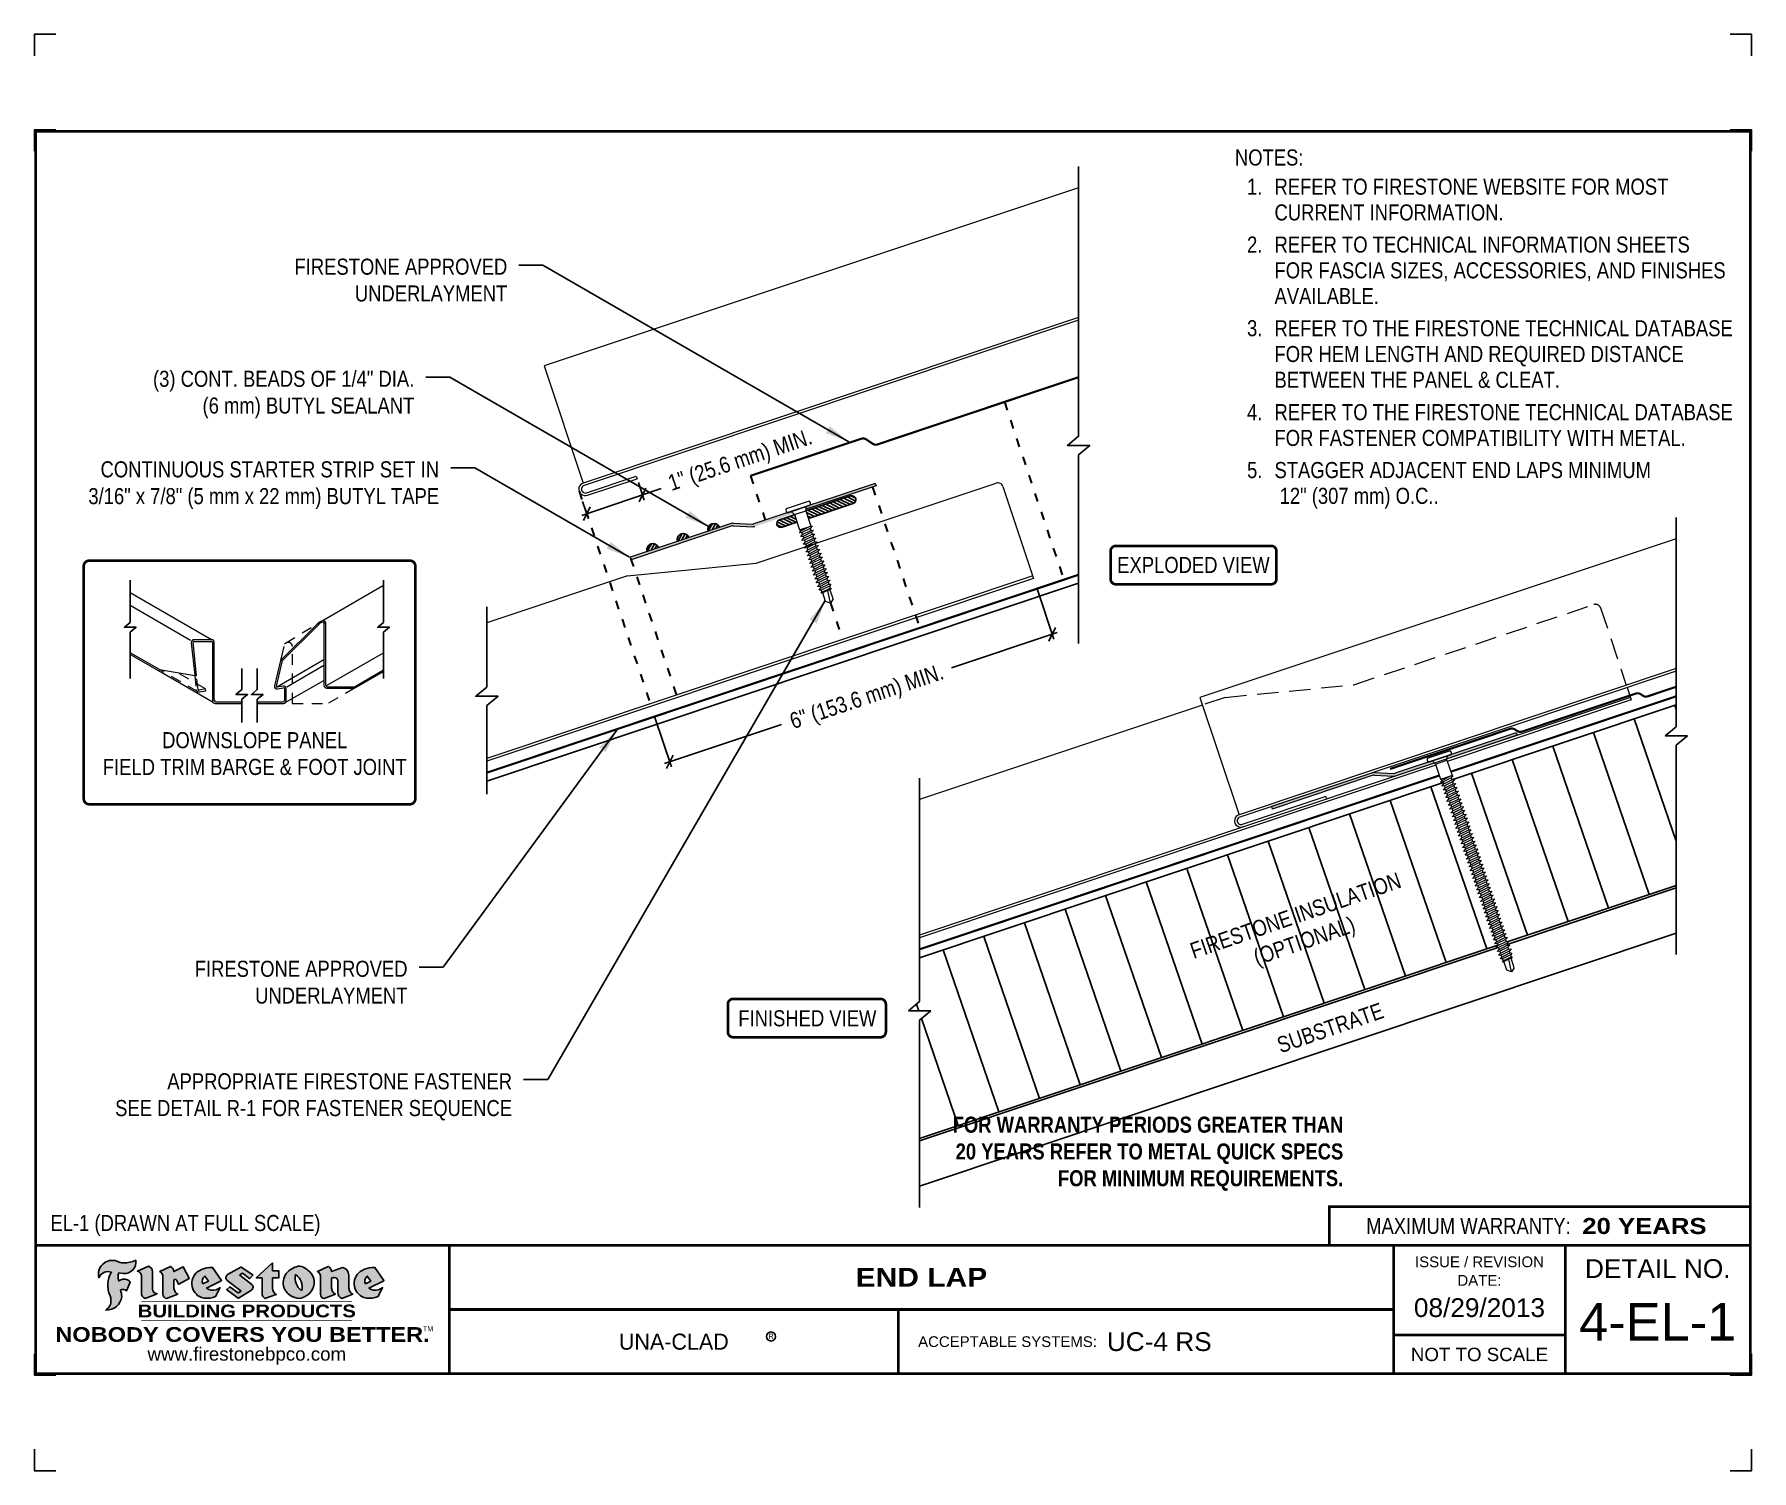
# Model space of a CAD drawing. Header units: inches. Extents: x 0 to 20, y 0 to 16.8.
import ezdxf
from ezdxf.enums import TextEntityAlignment as Align

# ---------------------------------------------------------------- set-up
doc = ezdxf.new("R2010")
doc.units = ezdxf.units.IN
doc.header["$MEASUREMENT"] = 0
for name, pattern in [('DOT2', [0.125, 0, -0.125]), ('HIDDEN', [0.375, 0.25, -0.125]), ('HIDDEN2', [0.1875, 0.125, -0.0625])]:
    doc.linetypes.add(name, pattern=pattern)
doc.layers.get('0').update_dxf_attribs({"linetype": 'CONTINUOUS'})
doc.layers.get('DEFPOINTS').update_dxf_attribs({"linetype": 'CONTINUOUS'})
doc.layers.add('FSBP-ACCESSORY-FIRESTONE', color=7, linetype='CONTINUOUS', lineweight=9)
doc.layers.add('FSBP-TRIMS', color=7, linetype='CONTINUOUS', lineweight=9)
for name, color, linetype in [('FSBP-ANNO-NOTE', 7, 'CONTINUOUS'), ('FSBP-INSULATION', 7, 'CONTINUOUS'), ('FSBP-MEMBRANE', 7, 'CONTINUOUS'), ('FSBP-SEALANTS', 1, 'CONTINUOUS'), ('FSBP-SUBSTRATE-GENERIC', 9, 'CONTINUOUS'), ('FSBP-TTLB', 7, 'CONTINUOUS'), ('FSBP-TTLB-BORDER', 7, 'CONTINUOUS'), ('FSBP-TTLB-TEXT', 7, 'CONTINUOUS'), ('FSBP-WALL-CURB', 9, 'CONTINUOUS'), ('FSBP-WOOD', 7, 'CONTINUOUS')]:
    doc.layers.add(name, color=color, linetype=linetype)
doc.styles.add('ARIAL', font='arial.ttf')
doc.styles.add('ARIAL_BOLD', font='')
doc.styles.add('ARIAL_NAR', font='ARIALN.TTF')
doc.styles.add('BANKGOTHIC', font='bgothm.ttf')
doc.styles.add('FSBP_ARIAL_NAR', font='ARIALN.TTF')
doc.styles.add('TXT', font='simplex.shx')
doc.styles.get('ARIAL_BOLD').set_extended_font_data('Arial Black')
doc.dimstyles.new('FSBP-DIM', dxfattribs={"dimtxt": 0.1875, "dimasz": 0.125, "dimexe": 0.0625, "dimexo": 0.125, "dimgap": 0.125, "dimtad": 0, "dimdec": 0, "dimzin": 1, "dimdsep": 46, "dimlunit": 4, "dimtxsty": 'FSBP_ARIAL_NAR', "dimblk": 'OBLIQUE', "dimcen": 0.09375, "dimdle": 0.0625, "dimclrd": 256, "dimclre": 256, "dimclrt": 256, "dimadec": 0, "dimazin": 0, "dimtfac": 1, "dimtdec": 0, "dimtmove": 1, "dimatfit": 3, "dimfxl": 0, "dimtolj": 1, "dimtzin": 0, "dimlwd": -1, "dimlwe": -1, "dimarcsym": 0})
doc.dimstyles.new('STANDARD$7', dxfattribs={"dimscale": 1.5, "dimtxt": 0.2, "dimasz": 0.1, "dimexe": 0.1, "dimexo": 0.125, "dimgap": 0.09, "dimtad": 0, "dimdec": 3, "dimzin": 4, "dimdsep": 46, "dimtxsty": 'TXT', "dimcen": 0.09, "dimadec": 0, "dimazin": 0, "dimtfac": 1, "dimtdec": 3, "dimtofl": 0, "dimtmove": 2, "dimatfit": 3, "dimfxl": 0, "dimtolj": 1, "dimtzin": 4, "dimarcsym": 0})

msp = doc.modelspace()

# ---------------------------------------------------------------- texts
at = {"layer": 'DEFPOINTS', "style": 'FSBP_ARIAL_NAR'}
msp.add_text('EL-1 (DRAWN AT FULL SCALE)', height=0.1875, dxfattribs=at).set_placement((0.1874925427754306, 2.890285000893101), align=Align.MIDDLE_LEFT)
at = {"layer": 'FSBP-ANNO-NOTE', "style": 'FSBP_ARIAL_NAR'}
for s, p in [('NOTES:', (14.003925832682, 15.32464309650496)), ('REFER TO FIRESTONE WEBSITE FOR MOST', (14.46558625541428, 14.98417134001136)), ('CURRENT INFORMATION.', (14.46558625541428, 14.68339009001136)), ('REFER TO TECHNICAL INFORMATION SHEETS', (14.46558625541428, 14.30839009001136)), ('FOR FASCIA SIZES, ACCESSORIES, AND FINISHES', (14.46558625541428, 14.00760884001136)), ('AVAILABLE.', (14.46558625541428, 13.70682759001136)), ('REFER TO THE FIRESTONE TECHNICAL DATABASE', (14.46558625541428, 13.33182759001136)), ('FOR HEM LENGTH AND REQUIRED DISTANCE', (14.46558625541428, 13.03104634001136)), ('BETWEEN THE PANEL & CLEAT.', (14.46558625541428, 12.73026509001136)), ('REFER TO THE FIRESTONE TECHNICAL DATABASE', (14.46558625541428, 12.35274111131872)), ('FOR FASTENER COMPATIBILITY WITH METAL.', (14.46558625541428, 12.05195986131872)), ('STAGGER ADJACENT END LAPS MINIMUM', (14.46558625541428, 11.67674718637209)), (' 12" (307 mm) O.C..', (14.46558625541428, 11.37596593637209))]:
    msp.add_text(s, height=0.1875, dxfattribs=at).set_placement(p, align=Align.MIDDLE_LEFT)
for s, p in [('1.', (14.23402473889251, 14.98417134001136)), ('2.', (14.23511750541428, 14.30839009001136)), ('3.', (14.23511750541428, 13.33182759001136)), ('4.', (14.23511750541428, 12.35274111131875)), ('5.', (14.23511750541428, 11.67674718637212)), ('EXPLODED VIEW', (13.52022070540576, 10.56950218684784)), ('FINISHED VIEW', (9.016341268191887, 5.279177268589905))]:
    msp.add_text(s, height=0.1875, dxfattribs=at).set_placement(p, align=Align.MIDDLE_CENTER)
msp.add_text('SUBSTRATE', height=0.1875, rotation=19.00000000000001, dxfattribs=at).set_placement((15.11589058578492, 5.168017875882974), align=Align.MIDDLE_CENTER)
at = {"layer": 'FSBP-ANNO-NOTE', "char_height": 0.1875, "style": 'FSBP_ARIAL_NAR'}
for s, insert, attachment_point in [('FIRESTONE APPROVED\\PUNDERLAYMENT', (5.516336568388128, 14.14405011130599), 3), ('CONTINUOUS STARTER STRIP SET IN \\P3/16" x 7/8" (5 mm x 22 mm) BUTYL TAPE', (4.721344577116979, 11.77894488729809), 3), ('DOWNSLOPE PANEL\\PFIELD TRIM BARGE & FOOT JOINT', (2.570656603485778, 8.11593151946942), 8), ('FIRESTONE APPROVED \\PUNDERLAYMENT', (4.352649132772594, 5.950746434348629), 3), ('APPROPRIATE FIRESTONE FASTENER\\PSEE DETAIL R-1 FOR FASTENER SEQUENCE', (5.572074250005548, 4.637898392762296), 3), ('{\\fArial Narrow|b1|i0|c0|p34;FOR WARRANTY PERIODS GREATER THAN\\P20 YEARS REFER TO METAL QUICK SPECS\\PFOR MINIMUM REQUIREMENTS.}', (15.26803870750194, 4.131435441260292), 3)]:
    msp.add_mtext(s, dxfattribs=dict(at, insert=insert, attachment_point=attachment_point))
at = {"layer": 'FSBP-ANNO-NOTE', "insert": (4.432004208739516, 12.83588610386952), "char_height": 0.1875, "width": 3.33217707338747, "attachment_point": 3, "style": 'FSBP_ARIAL_NAR'}
msp.add_mtext('(3) CONT. BEADS OF 1/4" DIA.\\P(6 mm) BUTYL SEALANT', dxfattribs=at)
at = {"layer": 'FSBP-ANNO-NOTE', "insert": (14.68020551511224, 6.567992605443528), "char_height": 0.1875, "width": 2.809690892633496, "attachment_point": 2, "rotation": 19.00000000000001, "style": 'FSBP_ARIAL_NAR'}
msp.add_mtext('FIRESTONE INSULATION (OPTIONAL)', dxfattribs=at)

# ---------------------------------------------------------------- blocks, each defined once
blk = doc.blocks.new('_OBLIQUE')
at = {"color": 0, "linetype": 'ByBlock'}
blk.add_line((-0.5, -0.5), (0.5, 0.5), dxfattribs=at)
blk = doc.blocks.new('*D2')
at = {"layer": 'DEFPOINTS', "color": 0, "transparency": 16777216}
for p in [(7.0061920473721, 11.64860776746224), (6.355289241374482, 11.42980370452523), (6.443432377999346, 11.16759369714035)]:
    blk.add_point(p, dxfattribs=at)
at = {"layer": 'FSBP-ANNO-NOTE', "transparency": 16777216}
for p, q in [((7.046021255086574, 11.53012302493039), (7.114249787854201, 11.32715538881144)), ((7.312483962219015, 11.45972950570806), (7.094335183996964, 11.38639776007736)), ((7.153577555262886, 11.40631236393459), (6.384190006733424, 11.14767909328311)), ((6.395118449088956, 11.31131896199338), (6.463346981856583, 11.10835132587443))]:
    blk.add_line(p, q, dxfattribs=at)
at = {"layer": 'FSBP-ANNO-NOTE', "transparency": 16777216, "xscale": 0.125, "yscale": 0.125, "zscale": 0.125}
for p, rotation in [((7.094335183996964, 11.38639776007736), 18.58031464899867), ((6.443432377999346, 11.16759369714035), 198.5803146489987)]:
    blk.add_blockref('_OBLIQUE', p, dxfattribs=dict(at, rotation=rotation))
at = {"layer": 'FSBP-ANNO-NOTE', "transparency": 16777216, "insert": (8.239408853700652, 11.77131970077994), "char_height": 0.1875, "attachment_point": 5, "rotation": 18.58031464899868, "style": 'FSBP_ARIAL_NAR'}
blk.add_mtext('\\A1;1" (25.6 mm) MIN.', dxfattribs=at)
blk = doc.blocks.new('FSBP_AP_FASTENER_02')
at = {"layer": 'FSBP-ACCESSORY-FIRESTONE'}
for p, q in [((8.067609890790237, 9.254251986866306), (8.091047390790237, 9.207376986866306)), ((8.231672390790237, 9.207376986866306), (8.255109890790237, 9.254251986866306)), ((8.091047390790237, 9.207376986866306), (8.091047390790237, 9.019876986866306)), ((8.091047390790237, 9.207376986866306), (8.231672390790237, 9.207376986866306)), ((8.091047390790237, 9.019876986866306), (8.108625515790237, 9.004810022580598)), ((8.231672390790237, 9.207376986866306), (8.231672390790237, 9.019876986866306)), ((8.108625515790237, 8.98113457231767), (8.108625515790237, 8.957459122054741)), ((8.108625515790237, 8.93378367179177), (8.108625515790237, 8.910108221528843)), ((8.108625515790237, 8.886432771265914), (8.108625515790237, 8.862757321002944)), ((8.108625515790237, 8.839081870740015), (8.108625515790237, 8.815406420477045)), ((8.214094265790237, 8.996201536603378), (8.214094265790237, 8.97252608634045)), ((8.214094265790237, 8.948850636077479), (8.214094265790237, 8.92517518581455)), ((8.214094265790237, 8.901499735551623), (8.214094265790237, 8.877824285288652)), ((8.214094265790237, 8.854148835025724), (8.214094265790237, 8.830473384762795)), ((8.108625515790237, 8.791730970214116), (8.108625515790237, 8.768055519951188)), ((8.108625515790237, 8.744380069688217), (8.108625515790237, 8.72070461942529)), ((8.108625515790237, 8.697029169162361), (8.108625515790237, 8.67335371889939)), ((8.108625515790237, 8.649678268636462), (8.108625515790237, 8.626002818373534)), ((8.214094265790237, 8.806797934499825), (8.214094265790237, 8.783122484236896)), ((8.214094265790237, 8.759447033973968), (8.214094265790237, 8.735771583710997)), ((8.214094265790237, 8.71209613344807), (8.214094265790237, 8.688420683185141)), ((8.214094265790237, 8.66474523292217), (8.214094265790237, 8.641069782659242)), ((8.214094265790237, 8.617394332396314), (8.214094265790237, 8.593718882133343)), ((8.108625515790237, 8.602327368110563), (8.108625515790237, 8.578651917847635)), ((8.108625515790237, 8.554976467584707), (8.108625515790237, 8.531301017321736)), ((8.108625515790237, 8.507625567058808), (8.108625515790237, 8.48395011679588)), ((8.108625515790237, 8.460274666532909), (8.108625515790237, 8.43659921626998)), ((8.214094265790237, 8.570043431870415), (8.214094265790237, 8.546367981607444)), ((8.214094265790237, 8.522692531344516), (8.214094265790237, 8.499017081081588)), ((8.214094265790237, 8.475341630818617), (8.214094265790237, 8.451666180555689)), ((8.214094265790237, 8.42799073029276), (8.214094265790237, 8.40431528002979)), ((8.108625515790237, 8.412923766007053), (8.108625515790237, 8.389248315744082)), ((8.108625515790237, 8.365572865481154), (8.108625515790237, 8.341897415218225)), ((8.108625515790237, 8.318221964955255), (8.108625515790237, 8.294546514692327)), ((8.108625515790237, 8.270871064429398), (8.108625515790237, 8.247195614166428)), ((8.114484890790237, 8.130382551065237), (8.114484890790237, 8.236194942606401)), ((8.161359890790237, 8.095226301065237), (8.179814568015516, 8.245527753638596)), ((8.208234890790237, 8.130382551065237), (8.208234890790237, 8.249587799749234)), ((8.214094265790237, 8.380639829766862), (8.214094265790237, 8.356964379503934)), ((8.214094265790237, 8.333288929240963), (8.214094265790237, 8.309613478978035)), ((8.214094265790237, 8.285938028715107), (8.214094265790237, 8.262262578452136)), ((8.161359890790237, 8.095226301065237), (8.114484890790237, 8.130382551065237)), ((8.208234890790237, 8.130382551065237), (8.161359890790237, 8.095226301065237))]:
    blk.add_line(p, q, dxfattribs=at)
blk.add_lwpolyline([(8.301984890790237, 9.254251986866306, 0.375321302791409), (8.301984890790237, 9.301126986866306), (8.301984890790237, 9.301126986866306), (8.020734890790239, 9.301126986866308), (8.020734890790237, 9.301126986866306, 0.3753213027914651), (8.020734890790237, 9.254251986866306)], format="xyb", close=True, dxfattribs=at)
for points in [[(8.079328640790237, 8.988787029591988), (8.108625515790237, 9.004810022580598), (8.214094265790237, 9.019876986866306), (8.243391140790237, 9.012224529591988), (8.214094265790237, 8.996201536603378), (8.108625515790237, 8.98113457231767)], [(8.079328640790237, 8.941436129066089), (8.108625515790237, 8.957459122054741), (8.214094265790237, 8.97252608634045), (8.243391140790237, 8.964873629066089), (8.214094265790237, 8.948850636077479), (8.108625515790237, 8.93378367179177)], [(8.079328640790237, 8.894085228540233), (8.108625515790237, 8.910108221528843), (8.214094265790237, 8.92517518581455), (8.243391140790237, 8.917522728540233), (8.214094265790237, 8.901499735551623), (8.108625515790237, 8.886432771265914)], [(8.079328640790237, 8.846734328014334), (8.108625515790237, 8.862757321002944), (8.214094265790237, 8.877824285288652), (8.243391140790237, 8.870171828014334), (8.214094265790237, 8.854148835025724), (8.108625515790237, 8.839081870740015)], [(8.079328640790237, 8.799383427488435), (8.108625515790237, 8.815406420477045), (8.214094265790237, 8.830473384762795), (8.243391140790237, 8.822820927488435), (8.214094265790237, 8.806797934499825), (8.108625515790237, 8.791730970214116)], [(8.079328640790237, 8.752032526962578), (8.108625515790237, 8.768055519951188), (8.214094265790237, 8.783122484236896), (8.243391140790237, 8.775470026962578), (8.214094265790237, 8.759447033973968), (8.108625515790237, 8.744380069688217)], [(8.079328640790237, 8.70468162643668), (8.108625515790237, 8.72070461942529), (8.214094265790237, 8.735771583710997), (8.243391140790237, 8.72811912643668), (8.214094265790237, 8.71209613344807), (8.108625515790237, 8.697029169162361)], [(8.079328640790237, 8.65733072591078), (8.108625515790237, 8.67335371889939), (8.214094265790237, 8.688420683185141), (8.243391140790237, 8.68076822591078), (8.214094265790237, 8.66474523292217), (8.108625515790237, 8.649678268636462)], [(8.079328640790237, 8.609979825384924), (8.108625515790237, 8.626002818373534), (8.214094265790237, 8.641069782659242), (8.243391140790237, 8.633417325384924), (8.214094265790237, 8.617394332396314), (8.108625515790237, 8.602327368110563)], [(8.079328640790237, 8.562628924859025), (8.108625515790237, 8.578651917847635), (8.214094265790237, 8.593718882133343), (8.243391140790237, 8.586066424859025), (8.214094265790237, 8.570043431870415), (8.108625515790237, 8.554976467584707)], [(8.079328640790237, 8.515278024333126), (8.108625515790237, 8.531301017321736), (8.214094265790237, 8.546367981607444), (8.243391140790237, 8.538715524333126), (8.214094265790237, 8.522692531344516), (8.108625515790237, 8.507625567058808)], [(8.079328640790237, 8.46792712380727), (8.108625515790237, 8.48395011679588), (8.214094265790237, 8.499017081081588), (8.243391140790237, 8.49136462380727), (8.214094265790237, 8.475341630818617), (8.108625515790237, 8.460274666532909)], [(8.079328640790237, 8.42057622328137), (8.108625515790237, 8.43659921626998), (8.214094265790237, 8.451666180555689), (8.243391140790237, 8.44401372328137), (8.214094265790237, 8.42799073029276), (8.108625515790237, 8.412923766007053)], [(8.079328640790237, 8.373225322755472), (8.108625515790237, 8.389248315744082), (8.214094265790237, 8.40431528002979), (8.243391140790237, 8.396662822755472), (8.214094265790237, 8.380639829766862), (8.108625515790237, 8.365572865481154)], [(8.079328640790237, 8.325874422229573), (8.108625515790237, 8.341897415218225), (8.214094265790237, 8.356964379503934), (8.243391140790237, 8.349311922229573), (8.214094265790237, 8.333288929240963), (8.108625515790237, 8.318221964955255)], [(8.086652859540237, 8.279569838668008), (8.108625515790237, 8.294546514692327), (8.214094265790237, 8.309613478978035), (8.236066922040237, 8.300914704739425), (8.214094265790237, 8.285938028715107), (8.108625515790237, 8.270871064429398)], [(8.097639187665237, 8.23970727615429), (8.108625515790237, 8.247195614166428), (8.214094265790237, 8.262262578452136), (8.225080593915237, 8.25791319133283), (8.214094265790237, 8.250424853320693), (8.108625515790237, 8.235357889034985)]]:
    blk.add_lwpolyline(points, close=True, dxfattribs=at)
blk.add_lwpolyline([(8.091047390790237, 9.019876986866306), (8.231672390790237, 9.019876986866306)], dxfattribs=at)
blk = doc.blocks.new('*D3')
at = {"layer": 'DEFPOINTS', "color": 0, "transparency": 16777216}
for p in [(11.65602448077352, 10.40965238903944), (7.194808856959959, 8.920744053497128), (7.411347895357205, 8.271928194116843)]:
    blk.add_point(p, dxfattribs=at)
at = {"layer": 'FSBP-ANNO-NOTE', "transparency": 16777216}
for p, q in [((11.69559687753845, 10.29108162782792), (11.89234971755323, 9.701551149053397)), ((11.93184889977653, 9.780622728041621), (10.69820928394633, 9.368901694594982)), ((7.234381253724883, 8.802173292285605), (7.431134093739667, 8.212642813511081)), ((7.352062514751443, 8.25214199573438), (8.715141610846285, 8.707062806408898))]:
    blk.add_line(p, q, dxfattribs=at)
at = {"layer": 'FSBP-ANNO-NOTE', "transparency": 16777216, "xscale": 0.125, "yscale": 0.125, "zscale": 0.125}
for p, rotation in [((11.87256351917077, 9.760836529659159), 18.45617344532862), ((7.411347895357205, 8.271928194116843), 198.4561734453286)]:
    blk.add_blockref('_OBLIQUE', p, dxfattribs=dict(at, rotation=rotation))
at = {"layer": 'FSBP-ANNO-NOTE', "transparency": 16777216, "insert": (9.715891264002025, 9.010368901818087), "char_height": 0.1875, "attachment_point": 5, "rotation": 18.456173445328627, "style": 'FSBP_ARIAL_NAR'}
blk.add_mtext('\\A1;6" (153.6 mm) MIN.', dxfattribs=at)
blk = doc.blocks.new('A$C486F1324')
at = {"layer": 'FSBP-TTLB-TEXT'}
h = blk.add_hatch(color=1, dxfattribs=at)
edge = h.paths.add_edge_path()
edge.add_arc((1.05293473454803, 2.432581823257731), 0.1319107607348553, 264.0410451462098, 370.3106169565175)
edge.add_arc((1.043176611464152, 2.752262660202042), 0.3273056962876236, 270.05058356628535, 295.23459397187514, ccw=False)
edge.add_arc((1.038426922191803, 2.56403150268051), 0.13916565617135, 249.3281275763668, 272.0749124149863, ccw=False)
edge.add_line((0.989299278179902, 2.433825686944644), (0.9631177487359136, 2.445558787492629))
edge.add_arc((0.9095748620182865, 2.291407038981255), 0.1631857907024101, 70.84590087378872, 194.3325259843273)
edge.add_arc((0.8600509757814071, 2.204839658458385), 0.1179914261095279, 70.96950098067123, 156.9641407594483, ccw=False)
edge.add_arc((1.168766374175352, 2.162383550941515), 0.3110405457095052, 150.323113748316, 203.2084295854517)
edge.add_arc((0.7718745149407522, 1.989572487159472), 0.121858715661731, 0.8849157075190988, 24.34668939894999, ccw=False)
edge.add_arc((0.7650031314481953, 1.983307491475024), 0.1289731377238324, -58.36655102076742, 3.6216782311386737, ccw=False)
edge.add_arc((0.8412948678329051, 2.051617467449851), 0.1783301886510352, 267.2205474105585, 354.1381621173521)
edge.add_arc((0.8059370697409881, 2.029692373120287), 0.212787892960859, 0.9996158580669322, 21.00503380861244)
edge.add_arc((1.034432087517867, 2.064164197730946), 0.05136395668415856, 40.821177131732725, 125.52727787225791, ccw=False)
edge.add_line((1.073301941138498, 2.097740834336818), (1.118401912534369, 2.200031471354478))
edge.add_arc((1.056483187403122, 2.160862735149867), 0.07326744446031509, 32.31675181867256, 66.31481236598174)
edge.add_arc((1.047887483703787, 2.124501603239696), 0.110224694801178, 69.81791323323885, 125.254734720681)
edge.add_arc((1.143333842085744, 2.261873949018218), 0.1659710644737307, 164.1569669952081, 196.5811013160487, ccw=False)
edge.add_line((0.9836674837126961, 2.307184524455224), (1.039240299265617, 2.301383838364885))
h = blk.add_hatch(color=1, dxfattribs=at)
edge = h.paths.add_edge_path()
edge.add_line((2.779085526150499, 2.423583663157117), (2.779085526150499, 2.333881224553082))
edge.add_arc((2.781392442941157, 2.333881224553068), 0.00230691679065842, 179.9999999996471, 269.9999999996471)
edge.add_line((2.781392442941143, 2.331574307762409), (2.851042658398813, 2.331574307762409))
edge.add_arc((2.851042658398813, 2.329267390971708), 0.002306916790701052, 0, 90, ccw=False)
edge.add_line((2.853349575189514, 2.329267390971708), (2.853349575189514, 2.251757171804073))
edge.add_arc((2.851042658398828, 2.251757171804087), 0.002306916790686842, 269.99999999964706, 359.99999999964706, ccw=False)
edge.add_line((2.851042658398813, 2.2494502550134), (2.781392442941143, 2.2494502550134))
edge.add_arc((2.781392442941157, 2.247143338222742), 0.00230691679065842, 90.00000000035294, 180.0000000003529)
edge.add_line((2.779085526150499, 2.247143338222727), (2.779085526150499, 2.127433711485182))
edge.add_arc((2.852360918257401, 2.12369642034561), 0.07337063740681414, 177.0802527808787, 245.3249543133826)
edge.add_line((2.821730779419073, 2.057025249452735), (2.690154522263373, 2.008229701244503))
edge.add_arc((2.724235369940526, 2.066534893757658), 0.06753517344606048, 177.0345319916278, 239.69264280249018, ccw=False)
edge.add_line((2.656790633108545, 2.070028763539753), (2.656790633108545, 2.247143338222727))
edge.add_arc((2.654483716317887, 2.247143338222742), 0.00230691679065842, 359.9999999996471, 449.999999999647)
edge.add_line((2.654483716317901, 2.2494502550134), (2.588482915647847, 2.2494502550134))
edge.add_line((2.588482915647847, 2.2494502550134), (2.779085526150499, 2.423583663157117))
h = blk.add_hatch(color=1, dxfattribs=at)
edge = h.paths.add_edge_path()
edge.add_line((1.290864384038019, 2.008492524202993), (1.43097033225452, 2.064791420292025))
edge.add_arc((1.436644270662416, 2.121823377800686), 0.0573135041183696, 181.971787100199, 264.31851000495806, ccw=False)
edge.add_line((1.379364702405683, 2.119851370029735), (1.37903731712966, 2.320596934648066))
edge.add_arc((1.309888624547209, 2.320484163719063), 0.06914878453844908, 0.0934405599589634, 72.42834396969008)
edge.add_line((1.330764526052365, 2.386406475112793), (1.202464409119062, 2.328412355415324))
edge.add_arc((1.190871232973747, 2.27232224160737), 0.05727567197445638, -0.017399788185684884, 78.322067691347, ccw=False)
edge.add_line((1.248146902307115, 2.272304847925781), (1.248199233300755, 2.075706805862339))
edge.add_arc((1.321324461293944, 2.07497573358174), 0.07312888236350451, 179.4272023230205, 245.3845503102953)
h = blk.add_hatch(color=1, dxfattribs=at)
edge = h.paths.add_edge_path()
edge.add_line((1.807651786805041, 2.246865396077439), (1.737783921756391, 2.3789790723241))
edge.add_arc((1.735744620158095, 2.377900594660677), 0.002306916790721869, 27.871971334059, 117.3766794470738)
edge.add_line((1.734683811260555, 2.37994914282028), (1.626263425247162, 2.323805327202692))
edge.add_arc((1.56271380654142, 2.324730636700022), 0.06355635479880146, 359.1658080110728, 425.8793658831422)
edge.add_line((1.58868669411409, 2.382737699601435), (1.462504212281334, 2.325700791685492))
edge.add_arc((1.423437031978647, 2.260476169502841), 0.07602957263902102, -3.4414039757249952, 59.079922442849806, ccw=False)
edge.add_line((1.499329501278754, 2.255912287470565), (1.499329501278754, 2.058449488485891))
edge.add_arc((1.556162430058898, 2.062578896434379), 0.05698275005415229, 184.1557352478596, 255.3066498366543)
edge.add_line((1.541709001656801, 2.007459641984056), (1.672916305560551, 2.060182788021976))
edge.add_arc((1.703923541705656, 2.128694263707063), 0.0752015358480571, 207.5160880841914, 245.649226723163, ccw=False)
edge.add_arc((1.736675161903364, 2.139384485703829), 0.1093332836229114, 179.4823365255142, 204.5537900001095, ccw=False)
edge.add_line((1.62734634068791, 2.140372291052628), (1.62734634068791, 2.218192830870564))
edge.add_arc((1.644214729975653, 2.216674003513419), 0.01693662875851178, 28.356188110623293, 174.8549701683578, ccw=False)
edge.add_arc((1.642965400400852, 2.211114314414412), 0.02111886817708026, 22.216893572439176, 40.102139564264576, ccw=False)
edge.add_line((1.662516385616714, 2.219099649108088), (1.682263761023097, 2.175858276730239))
edge.add_arc((1.6843622118052, 2.176816592645914), 0.002306916790685473, 204.5451281842827, 299.6323508190097)
edge.add_line((1.685502826970224, 2.174811383897563), (1.806753100371753, 2.243781709665697))
edge.add_line((1.806753100371753, 2.243781709665697), (1.807651786805041, 2.246865396077439))
h = blk.add_hatch(color=1, dxfattribs=at)
h.paths.add_polyline_path([(2.079013696958969, 2.372509599487572, 0.02524281661523788), (2.04064932662921, 2.369780089618544, 0.1213611957758757), (1.917398876930707, 2.330017413997425, 0.6151668103976068), (1.948366326295928, 2.020927234590275, 0.05306812109568645), (1.983561194740633, 2.012967556948965, 0.1150932231766138), (2.114751686428195, 2.031339923561191), (2.166820534440563, 2.13634411089113, -0.08755405562188731), (2.119855574390459, 2.112121973331725, -0.265591761123442), (2.008317279265117, 2.129763140217776), (2.180972862525681, 2.216714869958551, 0.4518949533370738), (2.18184769374962, 2.220065341664835)])
h.paths.add_polyline_path([(2.029842278823895, 2.211936798819394), (1.966738618897312, 2.179300291603411, -0.3720533890450154), (1.98880241555118, 2.270120236003706)], flags=16)
h = blk.add_hatch(color=1, dxfattribs=at)
edge = h.paths.add_edge_path()
edge.add_arc((2.27603235730526, 2.253253635380584), 0.04152450223225725, 123.20805433950699, 232.2027298779723, ccw=False)
edge.add_line((2.253290182792528, 2.287996660350629), (2.409160936544441, 2.376738928011363))
edge.add_arc((2.410302318411599, 2.374734155577214), 0.002306916790741141, 55.646444661762985, 119.65426054492829, ccw=False)
edge.add_line((2.411604106875319, 2.376638679631967), (2.547434611018917, 2.283795229912059))
edge.add_arc((2.546093867806404, 2.281917925270474), 0.002306916790700397, -42.731101238422525, 54.4661353739603, ccw=False)
edge.add_line((2.547788405158445, 2.280352547283613), (2.514082878729613, 2.24386597727802))
edge.add_arc((2.512388341377596, 2.245431355264869), 0.002306916790673009, 233.7527076894891, 317.2688987613858, ccw=False)
edge.add_line((2.511024327141814, 2.243570890203742), (2.429474878371439, 2.303359494337499))
edge.add_arc((2.428110864135639, 2.301499029276328), 0.002306916790719975, 53.75270768979195, 124.4135619297851)
edge.add_line((2.426807081754208, 2.303402188907356), (2.398558946171835, 2.284050464081318))
edge.add_arc((2.399862728553238, 2.282147304450302), 0.002306916790694715, 124.413561929383, 231.8459020253661)
edge.add_line((2.398437564694706, 2.280333255648443), (2.535524934179665, 2.17263385734519))
edge.add_arc((2.50987198472614, 2.139980978912016), 0.04152450223225738, -55.21225898295222, 51.84590202520428, ccw=False)
edge.add_line((2.533563285444262, 2.105878096982181), (2.380059912363055, 2.01288121029809))
edge.add_arc((2.378864566801948, 2.014854282539261), 0.002306916790727091, 233.2955624372944, 301.20872157023166, ccw=False)
edge.add_line((2.377485752065996, 2.013004759626924), (2.246891586179532, 2.110362385828026))
edge.add_arc((2.248272903809107, 2.112210040201936), 0.002306916790697761, 135.5134179846413, 233.2179869199888, ccw=False)
edge.add_line((2.246627115749294, 2.113826594173005), (2.278464340477814, 2.146239569709692))
edge.add_arc((2.280110128537683, 2.144623015738608), 0.002306916790748419, 53.03528399993951, 135.5134179853709, ccw=False)
edge.add_line((2.281497330874759, 2.146466256025562), (2.37745964320722, 2.074246076768972))
edge.add_arc((2.378846845544219, 2.076089317055831), 0.002306916790626977, 233.0352840000668, 302.2362632414408)
edge.add_line((2.380077382034147, 2.074137998264391), (2.409909958711938, 2.092950954072577))
edge.add_arc((2.408679422222006, 2.094902272864085), 0.002306916790685166, 302.2362632406177, 412.2027298768422)
edge.add_line((2.410093260944637, 2.096725162094273), (2.2505832602986, 2.22044162923676))
h = blk.add_hatch(color=1, dxfattribs=at)
edge = h.paths.add_edge_path(flags=16)
edge.add_arc((2.955988474005852, 2.146034781181318), 0.1684614578629418, 344.5558804047866, 417.0140046669545)
edge.add_arc((3.210083044523077, 2.242479849301684), 0.1684614578629413, 164.5558804047865, 237.0140046669547)
edge = h.paths.add_edge_path()
edge.add_arc((3.085000081380657, 2.190898847034975), 0.1828726885096672, 136.0914512150048, 191.213418978326)
edge.add_arc((3.080564515311864, 2.199009864590429), 0.1803148804748503, 194.0167254156723, 240.6663730831859)
edge.add_arc((3.113672006657439, 2.246327426840207), 0.2378525180183702, 239.2975390661776, 264.2889872773176)
edge.add_arc((3.064469747004688, 2.211810064170161), 0.2037606892471559, 277.1986764832036, 326.503572961274)
edge.add_arc((3.093364291682004, 2.196728640902951), 0.1713748657917089, 325.3768876809903, 406.3828327799088)
edge.add_arc((3.027464452944376, 2.141218864507682), 0.2571945645850002, 44.28462553519766, 73.82901434867304)
edge.add_arc((3.13277746446545, 2.132489990494792), 0.2579560664039133, 97.50292863483666, 134.1039137579026)
h = blk.add_hatch(color=1, dxfattribs=at)
edge = h.paths.add_edge_path()
edge.add_line((3.33831519343592, 2.058643648811753), (3.33831519343592, 2.255912287470565))
edge.add_arc((3.262422724135841, 2.260476169502887), 0.076029572638996, 356.5585960242387, 419.0799224428129)
edge.add_line((3.301489904438557, 2.325700791685492), (3.427672386271257, 2.382737699601435))
edge.add_arc((3.401699498698617, 2.324730636699968), 0.06355635479883828, 0.39626228338801184, 65.87936588318729, ccw=False)
edge.add_line((3.465254333483887, 2.325170194128376), (3.596151383567263, 2.371448459092008))
edge.add_arc((3.571369086579416, 2.27774289547643), 0.09692726601172152, 2.366977007666776, 75.18615851992018, ccw=False)
edge.add_line((3.668213654208745, 2.281745971443158), (3.668213654208745, 2.142456301410775))
edge.add_arc((3.777502514268014, 2.139339897279081), 0.1093332836229047, 178.3666365323575, 204.5537900000423)
edge.add_arc((3.744750894070185, 2.128649675282367), 0.07520153584796174, 207.5160880841712, 245.2240541443093)
edge.add_line((3.71323611585031, 2.060370178010899), (3.588210878431101, 2.010131177172084))
edge.add_arc((3.610972150886048, 2.078197660558692), 0.07177131519198725, 180.3328587115749, 251.5101856666586, ccw=False)
edge.add_line((3.539202046833867, 2.077780708850796), (3.539202046833867, 2.2155300510111))
edge.add_arc((3.501944494155337, 2.215955952136818), 0.0372599868942854, 359.3450650296065, 449.0500281941028)
edge.add_arc((3.498394839000171, 2.188871092646112), 0.06447454900600776, 86.29402372314017, 119.8211331593848)
edge.add_line((3.46633203284519, 2.244808056551889), (3.46633203284519, 2.140372291052628))
edge.add_arc((3.575660854060708, 2.139384485703815), 0.1093332836229751, 179.482336525507, 204.5537900001025)
edge.add_arc((3.542909233862866, 2.128694263706967), 0.0752015358479639, 207.51608808417, 245.6492267231416)
edge.add_line((3.511901997717774, 2.060182788021976), (3.380694693813967, 2.007459641984056))
edge.add_arc((3.395127450940398, 2.062546484817654), 0.05694615642555727, 183.9298782390169, 255.318496325343, ccw=False)
h = blk.add_hatch(color=1, dxfattribs=at)
h.paths.add_polyline_path([(3.973320437169735, 2.372509599487572, 0.02524281661523822), (3.934956066840033, 2.369780089618544, 0.1085638477195505), (3.823515797474061, 2.33691113673602, 0.6425897848490651), (3.842673066506751, 2.020927234590275, 0.05306812109569052), (3.877867934951342, 2.012967556948965, 0.1150932231766133), (4.009058426638961, 2.031339923561191), (4.061127274651329, 2.13634411089113, -0.08755405562189084), (4.014162314601225, 2.112121973331725, -0.2655917611234366), (3.902624019475826, 2.129763140217776), (4.075279602736447, 2.216714869958551, 0.4518949533370731), (4.076154433960386, 2.220065341664835)])
h.paths.add_polyline_path([(3.924149019034718, 2.211936798819394), (3.861045359108135, 2.179300291603411, -0.3720533890450147), (3.883109155761946, 2.270120236003706)], flags=16)
blk.add_circle((8.593239434063564, 1.565680298552095), 0.05268028021839655)
at = {"layer": 'DEFPOINTS', "linetype": 'Continuous', "ltscale": 1.75}
for points in [[(-3.512154225088215e-08, 16.51166663588279), (-3.512154225088215e-08, 16.76166663588279), (0.2499999648784577, 16.76166663588279)], [(20.03124996487848, 16.51166663588279), (20.03124996487848, 16.76166663588279), (19.78124996487848, 16.76166663588279)], [(-3.512154225088215e-08, 0.2499999692161197), (-3.512154225088215e-08, -3.078388033372903e-08), (0.2499999648784577, -3.078388033372903e-08)], [(20.03124996487848, 0.2499999692161197), (20.03124996487848, -3.078388033372903e-08), (19.78124996487848, -3.078388033372903e-08)]]:
    blk.add_lwpolyline(points, dxfattribs=at)
at = {"layer": 'DEFPOINTS', "color": 1}
for points in [[(0.2499999648784577, 15.64645830254946), (-3.512154225088215e-08, 15.64645830254946), (-3.512154225088215e-08, 15.39645830254946)], [(20.03124996487846, 15.39645830254946), (20.03124996487846, 15.64645830254946), (19.78124996487846, 15.64645830254946)], [(0.2499999648784577, 1.115208302549462), (-3.512154225088215e-08, 1.115208302549462), (-3.512154225088215e-08, 1.365208302549462)], [(20.03124996487846, 1.365208302549462), (20.03124996487846, 1.115208302549462), (19.78124996487846, 1.115208302549462)]]:
    blk.add_lwpolyline(points, dxfattribs=at)
at = {"layer": 'FSBP-TTLB', "const_width": 0.03125}
blk.add_lwpolyline([(15.10591267006784, 2.630833302549462), (20.01562496487846, 2.630833302549462), (20.01562496487846, 3.082093126616456), (15.10591267006784, 3.082093126616456)], close=True, dxfattribs=at)
for points in [[(0.01562496487845775, 2.630833302549462), (0.01562496487845775, 1.130833302549462), (20.01562496487846, 1.130833302549462), (20.01562496487846, 2.630833302549462), (0.01562496487845775, 2.630833302549462)], [(4.840833492085227, 2.630833302549462), (4.840833492085227, 1.880833302549462)], [(15.85591267006784, 2.630833302549462), (15.85591267006784, 1.130833302549462)], [(17.85672993223439, 2.630833302549462), (17.85672993223439, 1.130833302549462)], [(20.01562496487846, 2.630833302549462), (20.01562496487846, 1.130833302549462)], [(4.840833492085227, 1.880833302549462), (15.85591267006784, 1.880833302549462)], [(4.840833492085227, 1.880833302549462), (4.840833492085227, 1.130833302549462)], [(15.85591267006784, 1.582093126616456), (17.85672993223439, 1.582093126616456)]]:
    blk.add_lwpolyline(points, dxfattribs=at)
at = {"layer": 'FSBP-TTLB-BORDER', "const_width": 0.03125}
blk.add_lwpolyline([(20.01562496487846, 2.630833302549462), (20.01562496487846, 15.63083330254946), (0.01562496487845775, 15.63083330254946), (0.01562496487845775, 2.630833302549462)], dxfattribs=at)
at = {"layer": 'FSBP-TTLB-TEXT', "color": 1}
blk.add_line((0.7514681707107965, 2.251010548403869), (0.7514681707107965, 2.251010548403869), dxfattribs=at)
for points in [[(1.039240288603781, 2.301383839477765, 0.5000510906601082), (1.182715385655359, 2.456191808344684, -0.1103304102359608), (1.043465573188274, 2.424957091469324, -0.09957876667165425), (0.989299278179902, 2.433825686944644), (0.9631177487359136, 2.445558787492629, 0.5978159689075124), (0.7514681707107965, 2.251010548403869, -0.3938834584182213), (0.8985246071333276, 2.316382279576757, 0.2349406564350952), (0.8828960471532977, 2.039809584686154, -0.1027304183841549), (0.893718696891784, 1.991454482752047, -0.2772692352614086), (0.8326473561440534, 1.873497067927772, 0.3985429150902959), (1.018692578968699, 2.03340460748511, 0.0875124847930418), (1.004584981218573, 2.105966186820112, -0.3874031597924062), (1.073301941138498, 2.097740834336818), (1.118401912534369, 2.200031471354478, 0.1494423498871741), (1.085915528859078, 2.22795860457687, 0.2467195073738216), (0.9842643930489484, 2.214510412139376, -0.1424285161541127), (0.9836674837126961, 2.307184524455224), (1.039240299265617, 2.301383838364885)], [(2.779085526150499, 2.423583663157117), (2.779085526150499, 2.333881224553082, 0.4142135623730958), (2.781392442941143, 2.331574307762409), (2.851042658398813, 2.331574307762409, -0.414213562373095), (2.853349575189514, 2.329267390971708), (2.853349575189514, 2.251757171804073, -0.4142135623730938), (2.851042658398813, 2.2494502550134), (2.781392442941143, 2.2494502550134, 0.4142135623730958), (2.779085526150499, 2.247143338222727), (2.779085526150499, 2.127433711485182, 0.3068985753588853), (2.821730779419073, 2.057025249452735), (2.690154522263373, 2.008229701244503, -0.2804194150632976), (2.656790633108545, 2.070028763539753), (2.656790633108545, 2.247143338222727, 0.414213562373095), (2.654483716317901, 2.2494502550134), (2.588482915647847, 2.2494502550134), (2.779085526150499, 2.423583663157117)], [(2.18184769374962, 2.220065341664835), (2.079013696958969, 2.372509599487572, 0.02524281661523788), (2.04064932662921, 2.369780089618544, 0.1085638477195265), (1.929209057263352, 2.33691113673602, 0.6425897848491228), (1.948366326295928, 2.020927234590275, 0.05306812109568648), (1.983561194740633, 2.012967556948965, 0.1150932231766137), (2.114751686428195, 2.031339923561191), (2.166820534440563, 2.13634411089113, -0.0875540556218873), (2.119855574390459, 2.112121973331725, -0.2655917611234418), (2.008317279265117, 2.129763140217776), (2.180972862525681, 2.216714869958551)], [(4.076154433960386, 2.220065341664835), (3.973320437169735, 2.372509599487572, 0.02524281661523788), (3.934956066840033, 2.369780089618544, 0.1085638477195265), (3.823515797474061, 2.33691113673602, 0.6425897848491228), (3.842673066506751, 2.020927234590275, 0.05306812109568648), (3.877867934951342, 2.012967556948965, 0.1150932231766137), (4.009058426638961, 2.031339923561191), (4.061127274651329, 2.13634411089113, -0.0875540556218873), (4.014162314601225, 2.112121973331725, -0.2655917611234418), (3.902624019475826, 2.129763140217776), (4.075279602736447, 2.216714869958551)], [(4.075279602736447, 2.216714869958551, 0.4518949533370731), (4.076154433960386, 2.220065341664835, 0.4518949533370731)]]:
    blk.add_lwpolyline(points, format="xyb", dxfattribs=at)
for points in [[(1.290864384038019, 2.008492524202993), (1.43097033225452, 2.064791420292025, -0.3756100036733062), (1.379364702405683, 2.119851370029735), (1.37903731712966, 2.320596934648066, 0.3265360292958048), (1.330764526052365, 2.386406475112793), (1.202464409119062, 2.328412355415324, -0.3557863980845349), (1.248146902307115, 2.272304847925781), (1.248199233300755, 2.075706805862339, 0.2960110723418457)], [(1.807651786805041, 2.246865396077439), (1.737783921756391, 2.3789790723241, 0.4116839150163434), (1.734683811260555, 2.37994914282028), (1.626263425247162, 2.323805327202692, 0.2996033003794034), (1.58868669411409, 2.382737699601435), (1.462504212281334, 2.325700791685492, -0.2797757560995365), (1.499329501278754, 2.255912287470565), (1.499329501278754, 2.058449488485891, 0.320828638474519), (1.541709001656801, 2.007459641984056), (1.672916305560551, 2.060182788021976, -0.1679398621276611), (1.637228717577119, 2.093951330204405, -0.1098333365370753), (1.62734634068791, 2.140372291052628), (1.62734634068791, 2.218192830870564, -0.743334502655012), (1.659119166646138, 2.224718079671632, -0.07819791644735608), (1.662516385616714, 2.219099649108088), (1.682263761023097, 2.175858276730239, 0.4404648714563479), (1.685502826970224, 2.174811383897563), (1.806753100371753, 2.243781709665697)], [(1.966738618897312, 2.179300291603411), (2.029842278823895, 2.211936798819394), (1.98880241555118, 2.270120236003706, 0.3720533890450154)], [(2.2505832602986, 2.22044162923676, -0.5150044486718882), (2.253290182792528, 2.287996660350629), (2.409160936544441, 2.376738928011363, -0.2867822934100265), (2.411604106875319, 2.376638679631967), (2.547434611018917, 2.283795229912059, -0.4515027974650387), (2.547788405158445, 2.280352547283613), (2.514082878729613, 2.24386597727802, -0.3814439164929681), (2.511024327141814, 2.243570890203742), (2.429474878371439, 2.303359494337499, 0.3184718635035665), (2.426807081754208, 2.303402188907356), (2.398558946171835, 2.284050464081318, 0.5064094529656681), (2.398437564694706, 2.280333255648443), (2.535524934179665, 2.17263385734519, -0.5043597839115849), (2.533563285444262, 2.105878096982181), (2.380059912363055, 2.01288121029809, -0.3053163970316367), (2.377485752065996, 2.013004759626924), (2.246891586179532, 2.110362385828026, -0.4541703869768119), (2.246627115749294, 2.113826594173005), (2.278464340477814, 2.146239569709692, -0.3762644290664977), (2.281497330874759, 2.146466256025562), (2.37745964320722, 2.074246076768972, 0.3114700032088108), (2.380077382034147, 2.074137998264391), (2.409909958711938, 2.092950954072577, 0.520381097387146), (2.410093260944637, 2.096725162094273)], [(2.953249883604445, 2.317722762716059, 0.2452625673097023), (2.905618498745599, 2.155336675924431, 0.2064059665179019), (2.992229303852542, 2.041814614862275, 0.1094800500670344), (3.090003063353111, 2.009655498951545, 0.2185147641853038), (3.234389909721659, 2.09935759961418, 0.3689489483072479), (3.211584927988571, 2.320798080235917, 0.1296305888694145), (3.099094368954257, 2.388237485636708, 0.1610736375384317)], [(3.118366895036178, 2.101173760584302, 0.3271311138286319), (3.047704623492751, 2.287340869898699, 0.3271311138286322)], [(3.33831519343592, 2.058643648811753), (3.33831519343592, 2.255912287470565, 0.2797757560995341), (3.301489904438557, 2.325700791685492), (3.427672386271257, 2.382737699601435, -0.2937618496109166), (3.465254333483887, 2.325170194128376), (3.596151383567263, 2.371448459092008, -0.3288760160581939), (3.668213654208745, 2.281745971443158), (3.668213654208745, 2.142456301410775, 0.114762897203527), (3.678056069941721, 2.093906741779776, 0.166032965990522), (3.71323611585031, 2.060370178010899), (3.588210878431101, 2.010131177172084, -0.3209557512194564), (3.539202046833867, 2.077780708850796), (3.539202046833867, 2.2155300510111, 0.4127061514896111), (3.502562241494348, 2.253210817746393, 0.1473421876160361), (3.46633203284519, 2.244808056551889), (3.46633203284519, 2.140372291052628, 0.1098333365370753), (3.476214409734399, 2.093951330204376, 0.1679398621276611), (3.511901997717774, 2.060182788021976), (3.380694693813967, 2.007459641984056, -0.3219729545308964), (3.33831519343592, 2.058643648811753, 29.1476284739)], [(3.861045359108135, 2.179300291603411), (3.924149019034718, 2.211936798819394), (3.883109155761946, 2.270120236003706, 0.3720533890450154)]]:
    blk.add_lwpolyline(points, format="xyb", close=True, dxfattribs=at)
at = {"layer": 'FSBP-TTLB-TEXT'}
for points, const_width in [([(1.249551544687665, 1.972387724376318), (3.706854447563717, 1.972387724376304)], 0.0078125), ([(10.07714779415524, 1.880833302549462), (10.07714779415524, 1.130833302549462)], 0.03125), ([(1.249551544687665, 1.754677206499863), (3.706854447563717, 1.754677206499878)], 0.0078125)]:
    blk.add_lwpolyline(points, dxfattribs=dict(at, const_width=const_width))
at = {"layer": 'FSBP-TTLB-TEXT', "color": 1}
for centre, start, end in [((1.805612485206739, 2.245786918414026), 299.6323508193319, 27.87197133380466), ((2.179935225669015, 2.218775252164079), 296.7304547840455, 34.00233684987402)]:
    blk.add_arc(centre, 0.00230691679068068, start, end, dxfattribs=at)
at = {"layer": 'FSBP-TTLB-TEXT', "style": 'ARIAL_NAR'}
blk.add_text('MAXIMUM WARRANTY:', height=0.1875, dxfattribs=at).set_placement((17.92079065800682, 2.856463214582988), align=Align.MIDDLE_RIGHT)
at = {"layer": 'FSBP-TTLB-TEXT'}
for s, height, style, p in [('ISSUE / REVISION', 0.125, 'ARIAL', (16.85632130115108, 2.43698366520286)), ('DETAIL NO.', 0.21875, 'ARIAL', (18.93617744855642, 2.358393465812583)), ('DATE:', 0.125, 'ARIAL', (16.85632130115108, 2.220860197200608)), ('www.firestonebpco.com', 0.15625, 'ARIAL', (2.478202996125691, 1.362175995809338)), ('UNA-CLAD', 0.1875, 'BANKGOTHIC', (7.458990643120234, 1.505833302549462)), ('R', 0.0625, 'BANKGOTHIC', (8.592447004938792, 1.568314485865656)), ('NOT TO SCALE', 0.15625, 'ARIAL', (16.85632130115108, 1.356463214582959))]:
    blk.add_text(s, height=height, dxfattribs=dict(at, style=style)).set_placement(p, align=Align.MIDDLE_CENTER)
at = {"layer": 'FSBP-TTLB-TEXT', "lineweight": 18, "style": 'ARIAL_BOLD'}
blk.add_text('BUILDING PRODUCTS', height=0.1484375, dxfattribs=at).set_placement((2.478202996125691, 1.863532465438098), align=Align.MIDDLE_CENTER)
at = {"layer": 'FSBP-TTLB-TEXT', "color": 1}
for s, height, style, p in [('NOBODY COVERS YOU BETTER.', 0.171875, 'ARIAL_BOLD', (2.428229228481842, 1.589182851962093)), ('TM', 0.0625, 'BANKGOTHIC', (4.592296138251458, 1.658258798256043))]:
    blk.add_text(s, height=height, dxfattribs=dict(at, style=style)).set_placement(p, align=Align.MIDDLE_CENTER)
at = {"layer": 'FSBP-TTLB-TEXT', "style": 'ARIAL'}
blk.add_text('ACCEPTABLE SYSTEMS:', height=0.125, dxfattribs=at).set_placement((10.30843778079408, 1.505833302549462), align=Align.MIDDLE_LEFT)
at = {"layer": 'FSBP-TTLB-TEXT'}
for tag, height, style, p in [('MAXIMUM_WARRANTY', 0.1875, 'ARIAL_BOLD', (18.05549597262787, 2.85485773330052)), ('ACCPT_SYSTEMS', 0.21875, 'ARIAL', (12.51000666906039, 1.505833302549462))]:
    blk.add_attdef(tag, text='', height=height, dxfattribs=dict(at, style=style)).set_placement(p, align=Align.MIDDLE_LEFT)
for tag, height, style, p in [('DETAIL_DESCP_LINE_1', 0.21875, 'ARIAL_BOLD', (10.34680946719057, 2.25720148330052)), ('ISSUE_REV_DATE', 0.21875, 'ARIAL', (16.85632130115108, 1.902577359955217)), ('DETAIL_NUMBER', 0.4375, 'ARIAL', (18.9350408723662, 1.73767023330052))]:
    blk.add_attdef(tag, text='', height=height, dxfattribs=dict(at, style=style)).set_placement(p, align=Align.MIDDLE_CENTER)

# ---------------------------------------------------------------- dimensions: what is measured, and where the dimension line sits
at = {"layer": 'FSBP-ANNO-NOTE'}
for base, p1, p2, angle, text, picture, middle in [((6.443432377999346, 11.16759369714035), (7.0061920473721, 11.64860776746224), (6.355289241374482, 11.42980370452523), 198.58031464899852, '1" (25.6 mm) MIN.', '*D2', (8.239408853700652, 11.77131970077994)), ((7.411347895357205, 8.271928194116843), (11.65602448077352, 10.40965238903944), (7.194808856959958, 8.920744053497128), 198.4561734453286, '6" (153.6 mm) MIN.', '*D3', (9.715891264002025, 9.010368901818087))]:
    dim = msp.add_linear_dim(base=base, p1=p1, p2=p2, angle=angle, text=text, dimstyle='FSBP-DIM', dxfattribs=at)
    dim.commit()
    dim.dimension.update_dxf_attribs({"geometry": picture, "text_midpoint": middle, "dimtype": 161})

# ---------------------------------------------------------------- hatches: boundary and pattern name
at = {"layer": 'FSBP-INSULATION'}
h = msp.add_hatch(dxfattribs=at)
h.set_pattern_fill('ANSI31', color=256, scale=4, angle=64, style=0)
h.set_pattern_definition([(109, (0, 0), (-0.4727592877996585, -0.1627840772285783), [])])
h.paths.add_polyline_path([(16.73495328033164, 8.129571890389466), (16.72566812106014, 8.119553584927958), (16.73318045167106, 8.097101595395966), (16.76339153158327, 8.099140623997853), (16.74069278228199, 8.074649605863932), (16.7482051128929, 8.052197616331942), (16.7784161928051, 8.054236644933868), (16.75571744350382, 8.02974562679995), (16.76322977411475, 8.007293637267917), (16.79344085402695, 8.009332665869843), (16.77074210472566, 7.98484164773592), (16.77825443533657, 7.96238965820393), (16.80846551524879, 7.964428686805817), (16.7857667659475, 7.939937668671898), (16.79327909655841, 7.917485679139904), (16.82349017647062, 7.919524707741833), (16.80079142716933, 7.895033689607911), (16.80830375778026, 7.872581700075878), (16.83851483769246, 7.874620728677806), (16.81581608839117, 7.850129710543887), (16.82332841900211, 7.827677721011852), (16.85353949891431, 7.829716749613781), (16.83084074961302, 7.80522573147986), (16.83835308022395, 7.782773741947826), (16.86856416013615, 7.784812770549754), (16.84586541083486, 7.760321752415836), (16.85337774144579, 7.737869762883801), (16.88358882135799, 7.739908791485728), (16.86089007205671, 7.715417773351811), (16.86840240266763, 7.692965783819774), (16.89861348257983, 7.695004812421703), (16.87591473327855, 7.670513794287784), (16.88342706388948, 7.64806180475575), (16.91363814380168, 7.650100833357676), (16.89093939450039, 7.625609815223758), (16.89845172511133, 7.603157825691724), (16.92866280502352, 7.60519685429365), (16.90596405572224, 7.58070583615973), (16.91347638633317, 7.558253846627695), (16.94368746624537, 7.560292875229624), (16.92098871694408, 7.535801857095706), (16.92850104755501, 7.513349867563672), (16.95871212746721, 7.5153888961656), (16.93601337816592, 7.49089787803168), (16.94352570877686, 7.468445888499645), (16.97373678868905, 7.470484917101572), (16.95103803938777, 7.445993898967652), (16.95855036999869, 7.423541909435619), (16.9887614499109, 7.425580938037546), (16.96606270060961, 7.401089919903626), (16.97357503122054, 7.378637930371592), (17.00378611113274, 7.380676958973521), (16.98108736183146, 7.356185940839601), (16.98859969244238, 7.333733951307567), (17.01881077235458, 7.335772979909494), (16.9961120230533, 7.311281961775577), (17.00362435366423, 7.288829972243541), (17.03383543357643, 7.290869000845468), (17.01113668427514, 7.26637798271155), (17.01864901488608, 7.243925993179517), (17.04886009479827, 7.245965021781444), (17.02616134549699, 7.221474003647524), (17.03367367610792, 7.19902201411549), (17.06388475602012, 7.201061042717417), (17.04118600671883, 7.176570024583497), (17.04869833732976, 7.154118035051463), (17.07890941724196, 7.156157063653391), (17.05621066794068, 7.131666045519469), (17.0637229985516, 7.109214055987437), (17.0939340784638, 7.111253084589364), (17.07123532916252, 7.086762066455444), (17.07874765977345, 7.064310076923411), (17.10895873968565, 7.066349105525338), (17.08625999038436, 7.041858087391418), (17.09377232099529, 7.019406097859385), (17.12398340090749, 7.021445126461312), (17.10128465160621, 6.996954108327391), (17.10879698221714, 6.97450211879536), (17.13900806212934, 6.976541147397286), (17.11630931282805, 6.952050129263365), (17.12382164343898, 6.929598139731334), (17.15403272335118, 6.93163716833326), (17.1313339740499, 6.907146150199339), (17.13884630466082, 6.884694160667306), (17.16905738457302, 6.886733189269235), (17.14635863527174, 6.862242171135315), (17.15387096588267, 6.839790181603281), (17.18408204579487, 6.841829210205209), (17.16138329649359, 6.81733819207129), (17.16889562710451, 6.794886202539255), (17.19910670701671, 6.796925231141183), (17.17640795771543, 6.772434213007261), (17.18392028832636, 6.749982223475229), (17.21413136823855, 6.752021252077157), (17.19143261893727, 6.727530233943236), (17.1989449495482, 6.705078244411202), (17.2291560294604, 6.707117273013132), (17.20645728015911, 6.682626254879208), (17.21396961077004, 6.660174265347177), (17.24418069068224, 6.662213293949105), (17.22148194138096, 6.637722275815181), (17.22899427199189, 6.615270286283151), (17.25920535190409, 6.617309314885079), (17.23650660260281, 6.592818296751159), (17.24401893321373, 6.570366307219124), (17.27423001312593, 6.572405335821053), (17.25153126382465, 6.547914317687131), (17.25904359443557, 6.525462328155099), (17.28925467434777, 6.527501356757027), (17.26655592504645, 6.503010338623068), (17.27406825565727, 6.480558349091364), (17.30427933556947, 6.482597377693293), (17.28158058626818, 6.458106359559372), (17.2890929168791, 6.43565437002738), (17.31930399679131, 6.437693398629266), (17.29660524749003, 6.413202380495346), (17.30411757810094, 6.390750390963354), (17.33432865801315, 6.392789419565283), (17.31162990871185, 6.36829840143136), (17.31914223932278, 6.34584641189933), (17.34935331923498, 6.347885440501254), (17.32665456993369, 6.323394422367336), (17.33416690054462, 6.300942432835302), (17.36437798045683, 6.302981461437228), (17.34167923115554, 6.27849044330331), (17.34919156176645, 6.256038453771318), (17.37940264167866, 6.258077482373245), (17.35670389237738, 6.233586464239283), (17.35819770118411, 6.229121940321399), (19.15159557456058, 6.829184474758176), (19.15159557456059, 8.46595351753327), (19.2815161337457, 8.573583232481466), (19.02167501537548, 8.573583232481464), (19.15159557456058, 8.681212948238612), (19.15159557456058, 8.938169090949236)])
h.paths.add_polyline_path([(10.325966129612, 5.985154787009641), (10.325966129612, 5.474438682807023), (10.19604557042689, 5.366808967049872), (10.45588668879711, 5.366808967049872), (10.325966129612, 5.259179252101675), (10.325966129612, 3.876170170818513), (17.23508952989195, 6.187930522414582), (17.25395386918217, 6.208284369646809), (17.24644153857125, 6.230736359178802), (17.21623045865906, 6.228697330576873), (17.23892920796034, 6.253188348710792), (17.23141687734941, 6.275640338242826), (17.20120579743721, 6.273601309640898), (17.2239045467385, 6.298092327774819), (17.21639221612758, 6.320544317306812), (17.18618113621537, 6.318505288704925), (17.20887988551666, 6.342996306838845), (17.20136755490574, 6.365448296370838), (17.17115647499354, 6.363409267768912), (17.19385522429483, 6.387900285902831), (17.1863428936839, 6.410352275434863), (17.1561318137717, 6.408313246832936), (17.17883056307299, 6.432804264966856), (17.17131823246216, 6.455256254498593), (17.14110715255, 6.453217225896671), (17.16380590185129, 6.477708244030589), (17.15629357124036, 6.500160233562624), (17.12608249132816, 6.498121204960698), (17.14878124062945, 6.522612223094615), (17.14126891001852, 6.54506421262665), (17.11105783010632, 6.543025184024722), (17.1337565794076, 6.567516202158641), (17.12624424879668, 6.589968191690674), (17.09603316888447, 6.587929163088749), (17.11873191818576, 6.612420181222667), (17.11121958757483, 6.634872170754702), (17.08100850766263, 6.632833142152776), (17.10370725696392, 6.657324160286694), (17.09619492635299, 6.679776149818727), (17.06598384644078, 6.677737121216802), (17.08868259574207, 6.702228139350717), (17.08117026513115, 6.724680128882754), (17.05095918521894, 6.722641100280827), (17.07365793452023, 6.747132118414745), (17.0661456039093, 6.769584107946779), (17.0359345239971, 6.767545079344853), (17.05863327329838, 6.792036097478773), (17.05112094268745, 6.814488087010806), (17.02090986277525, 6.812449058408878), (17.04360861207654, 6.836940076542795), (17.03609628146561, 6.859392066074832), (17.00588520155341, 6.857353037472905), (17.0285839508547, 6.881844055606826), (17.02107162024377, 6.904296045138857), (16.99086054033157, 6.90225701653693), (17.01355928963286, 6.926748034670848), (17.00604695902192, 6.949200024202882), (16.97583587910972, 6.947160995600956), (16.99853462841101, 6.971652013734877), (16.99102229780008, 6.99410400326691), (16.96081121788787, 6.992064974664983), (16.98350996718916, 7.016555992798899), (16.97599763657824, 7.039007982330935), (16.94578655666603, 7.036968953729009), (16.96848530596732, 7.061459971862926), (16.96097297535639, 7.083911961394961), (16.93076189544419, 7.081872932793034), (16.95346064474548, 7.106363950926952), (16.94594831413455, 7.128815940458986), (16.91573723422234, 7.126776911857061), (16.93843598352363, 7.15126792999098), (16.9309236529127, 7.173719919523012), (16.9007125730005, 7.171680890921087), (16.92341132230179, 7.196171909055007), (16.91589899169086, 7.21862389858704), (16.88568791177866, 7.216584869985113), (16.90838666107994, 7.241075888119028), (16.90087433046902, 7.263527877651064), (16.87066325055681, 7.261488849049138), (16.8933619998581, 7.285979867183056), (16.88584966924717, 7.308431856715091), (16.85563858933497, 7.306392828113164), (16.87833733863626, 7.330883846247084), (16.87082500802533, 7.353335835779116), (16.84061392811312, 7.35129680717719), (16.86331267741441, 7.375787825311111), (16.85580034680348, 7.398239814843143), (16.82558926689128, 7.396200786241216), (16.84828801619257, 7.420691804375136), (16.84077568558164, 7.443143793907169), (16.81056460566944, 7.441104765305242), (16.83326335497073, 7.465595783439158), (16.8257510243598, 7.488047772971194), (16.79553994444759, 7.486008744369268), (16.81823869374888, 7.510499762503187), (16.81072636313795, 7.532951752035221), (16.78051528322575, 7.530912723433293), (16.80321403252704, 7.555403741567215), (16.79570170191611, 7.577855731099247), (16.76549062200391, 7.57581670249732), (16.78818937130519, 7.600307720631239), (16.78067704069426, 7.622759710163273), (16.75046596078206, 7.620720681561347), (16.77316471008335, 7.645211699695265), (16.76565237947242, 7.667663689227298), (16.73544129956022, 7.665624660625372), (16.75814004886151, 7.690115678759289), (16.75062771825058, 7.712567668291325), (16.72041663833837, 7.710528639689398), (16.74311538763966, 7.735019657823318), (16.73560305702873, 7.75747164735535), (16.70539197711653, 7.755432618753424), (16.72809072641782, 7.779923636887341), (16.72057839580689, 7.802375626419377), (16.69036731589469, 7.80033659781745), (16.71306606519597, 7.824827615951368), (16.70555373458506, 7.847279605483362), (16.67534265467284, 7.845240576881476), (16.69804140397413, 7.869731595015396), (16.69052907336321, 7.892183584547387), (16.66031799345102, 7.890144555945461), (16.6830167427523, 7.914635574079379), (16.67550441214137, 7.937087563611412), (16.64529333222918, 7.935048535009486), (16.66799208153046, 7.959539553143406), (16.66047975091954, 7.98199154267544), (16.63026867100733, 7.97995251407351), (16.65296742030862, 8.004443532207432), (16.64545508969771, 8.026895521739425), (16.6152440097855, 8.024856493137497), (16.63794275908678, 8.049347511271458), (16.63043042847586, 8.07179950080345), (16.60021934856366, 8.069760472201523), (16.62000816567014, 8.091111793024124)])
h.paths.add_polyline_path([(13.41899320956036, 6.183298351851918), (15.91089580618376, 7.041329225497575), (16.12431394836202, 6.42151793549011), (13.63241135173862, 5.563487061844453)], flags=24)
at = {"layer": 'FSBP-SEALANTS'}
h = msp.add_hatch(dxfattribs=at)
h.set_pattern_fill('ANSI31', color=256, scale=0.25, angle=108.5, style=0)
h.set_pattern_definition([(153.5, (-3.90155154536322, 7.910006936752138), (-0.01394368165968151, -0.02796669880006329), [])])
edge = h.paths.add_edge_path()
edge.add_line((8.895570071148786, 11.06737334254631), (8.865822759610808, 11.15627868522189))
edge.add_line((8.865822759610808, 11.15627868522189), (8.691312123000321, 11.0978882430087))
edge.add_arc((8.706185778769306, 11.0534355716709), 0.04687500000000051, 108.4999999999977, 288.5000000000005)
edge.add_line((8.721059434538297, 11.00898290033311), (8.895570071148786, 11.06737334254631))
edge = h.paths.add_edge_path()
edge.add_line((8.999180773624179, 11.20089965252886), (9.028928085162157, 11.11199430985328))
edge.add_line((9.028928085162157, 11.11199430985328), (9.55084263284372, 11.28662447468757))
edge.add_arc((9.535968977074734, 11.33107714602536), 0.04687500000000051, 288.4999999999977, 468.5000000000005)
edge.add_line((9.521095321305744, 11.37552981736315), (8.999180773624179, 11.20089965252886))
h = msp.add_hatch(dxfattribs=at)
h.set_pattern_fill('ANSI31', color=256, scale=0.25, angle=16, style=0)
h.set_pattern_definition([(61, (2.915983696669562, -142.6029095285741), (-0.02733186584810612, 0.01515030063269803), [])])
h.paths.add_polyline_path([(7.858466688513391, 10.96167899602706), (7.990994097011764, 11.0086094127457, 0.9912033893338331)])
h = msp.add_hatch(dxfattribs=at)
h.set_pattern_fill('ANSI31', color=256, scale=0.25, angle=16, style=0)
h.set_pattern_definition([(61, (2.204504383107428, -142.8394263760969), (-0.02733186584810612, 0.01515030063269803), [])])
h.paths.add_polyline_path([(7.146987374951256, 10.72516214850435), (7.279514783449629, 10.77209256522299, 0.9912033893338331)])
h = msp.add_hatch(dxfattribs=at)
h.set_pattern_fill('ANSI31', color=256, scale=0.25, angle=16, style=0)
h.set_pattern_definition([(61, (2.560497556338383, -142.7218535272768), (-0.02733186584810612, 0.01515030063269803), [])])
h.paths.add_polyline_path([(7.502980548182212, 10.84273499732439), (7.635507956680586, 10.88966541404304, 0.9912033893338331)])
at = {"layer": 'FSBP-TRIMS'}
h = msp.add_hatch(color=256, dxfattribs=at)
h.paths.add_polyline_path([(9.006267571137133, 11.25358379044288), (9.001365784537196, 11.21899079096136), (9.817627658126714, 11.4921081933524), (9.807745534069504, 11.5217545655241)])
edge = h.paths.add_edge_path()
edge.add_line((8.853190213411228, 11.16941193839806), (8.828456885785975, 11.19408916736693))
edge.add_line((8.828456885785975, 11.19408916736693), (8.3935732417292, 11.04857913553752))
edge.add_arc((8.383657471216537, 11.07821424976271), 0.03124999999999493, 267.27279789375257, 288.5000000000139, ccw=False)
edge.add_line((8.382170574821213, 11.04699964358052), (8.15187984932656, 11.05796945840431))
edge.add_arc((8.148906056535889, 10.99554024603993), 0.06249999999999674, 87.27279789373324, 108.4999999999963)
edge.add_line((8.129074515510577, 11.05481047449031), (6.950337826686151, 10.6604106954843))
edge.add_line((6.95033782668615, 10.6604106954843), (6.960253597198808, 10.63077558125911))
edge.add_line((6.960253597198808, 10.63077558125911), (8.138990286023237, 11.02517536026512))
edge.add_arc((8.1489060565359, 10.99554024603992), 0.03125000000000185, 87.27279789374342, 108.5000000000056, ccw=False)
edge.add_line((8.150392952931227, 11.02675485222212), (8.380683678425877, 11.01578503739832))
edge.add_arc((8.383657471216537, 11.07821424976272), 0.06250000000000236, 267.2727978937432, 288.5000000000051)
edge.add_line((8.40348901224186, 11.01894402131233), (8.853190213411228, 11.16941193839806))
h = msp.add_hatch(color=256, dxfattribs=at)
h.paths.add_polyline_path([(16.48479720588305, 8.342827274986433), (16.47989541928311, 8.30823427550491), (17.29615729287263, 8.581351677895952), (17.28627516881542, 8.610998050067657)])
edge = h.paths.add_edge_path()
edge.add_line((16.33171984815714, 8.258655422941615), (16.30698652053189, 8.283332651910479))
edge.add_line((16.30698652053189, 8.283332651910479), (15.87210287647511, 8.137822620081076))
edge.add_arc((15.86218710596245, 8.167457734306263), 0.03124999999999493, 267.27279789375257, 288.5000000000139, ccw=False)
edge.add_line((15.86070020956713, 8.136243128124072), (15.63040948407247, 8.147212942947867))
edge.add_arc((15.6274356912818, 8.08478373058348), 0.06249999999999674, 87.27279789373324, 108.4999999999963)
edge.add_line((15.60760415025649, 8.144053959033865), (14.42886746143207, 7.749654180027857))
edge.add_line((14.42886746143206, 7.749654180027857), (14.43878323194472, 7.720019065802665))
edge.add_line((14.43878323194472, 7.720019065802665), (15.61751992076915, 8.114418844808672))
edge.add_arc((15.62743569128181, 8.084783730583476), 0.03125000000000185, 87.27279789374342, 108.5000000000056, ccw=False)
edge.add_line((15.62892258767714, 8.115998336765674), (15.85921331317179, 8.105028521941877))
edge.add_arc((15.86218710596245, 8.16745773430627), 0.06250000000000236, 267.2727978937432, 288.5000000000051)
edge.add_line((15.88201864698777, 8.108187505855883), (16.33171984815714, 8.258655422941615))

# ---------------------------------------------------------------- linework, layer by layer
at = {"layer": 'FSBP-ACCESSORY-FIRESTONE'}
for p, q in [((9.807745534069504, 11.5217545655241), (9.817627658126714, 11.4921081933524)), ((8.129074515510581, 11.05481047449031), (6.95033782668615, 10.6604106954843)), ((8.138990286023237, 11.02517536026512), (6.960253597198808, 10.63077558125911)), ((6.919287025790995, 10.44181131427285), (8.421260340441577, 10.58868986827044)), ((2.067109380817931, 9.697308284464183), (1.118363332601986, 10.24506707079426)), ((3.330646119842489, 9.902981505733658), (4.07346375456694, 10.33184746710062)), ((1.822586756190986, 9.688771019998926), (1.118363332601986, 10.09535460317768)), ((2.871126756409344, 9.453957866277156), (3.304072977342497, 9.882671948617146)), ((2.892679142673004, 9.453957866277156), (3.314116411148915, 9.872560504194404)), ((3.377337573732277, 9.891906238225877), (3.377337573732277, 9.165485256426754)), ((3.398337573732277, 9.891906238225877), (3.377337573732277, 9.891906238225877)), ((3.398337573732276, 9.165485256426754), (3.398337573732277, 9.891906238225879)), ((1.831031941113825, 9.662515637871252), (1.871502702404444, 9.277462065212342)), ((1.892616390493428, 9.277480958664729), (1.851916900916562, 9.664710735599867)), ((2.067109380817931, 9.697308284464183), (1.862359380817928, 9.697308284464183)), ((1.862359380817928, 9.676308284464188), (2.067109380817931, 9.676308284464188)), ((2.077609380817933, 9.665808284464182), (2.077609380817925, 8.986458284464177)), ((2.098609380817925, 8.989739534464174), (2.098609380817929, 9.665808284464182)), ((1.458045563860888, 9.34897318113126), (1.118363332601986, 9.54508880878752)), ((1.448318867630601, 9.332126049070615), (1.118363332601986, 9.522625966039998)), ((2.871126756409343, 9.453957866277156), (2.80287539620348, 9.158328746158363)), ((2.823337167563963, 9.153604774017147), (2.892679142673004, 9.453957866277158)), ((2.835604081824145, 9.151833284464189), (3.377337573732277, 9.464603261846385)), ((2.892679142673004, 9.453957866277156), (2.871126756409343, 9.453957866277156)), ((3.414743823732275, 9.165485256426752), (4.07346375456694, 9.545797385814721)), ((2.087219939560241, 8.963256343206494), (1.448318867630601, 9.332126049070615)), ((1.458045563860886, 9.34897318113126), (1.871502702404444, 9.277462065212342)), ((1.871502702404444, 9.277462065212342), (1.892616390493428, 9.277480958664729)), ((2.927275798940961, 8.96260775342255), (3.377337573732277, 9.222451040250263)), ((2.943962977501828, 9.148582809604656), (3.377337573732277, 9.398791749398251)), ((3.736049800321003, 9.149079006426755), (4.07346375456694, 9.34388504373898)), ((3.736049800321003, 9.132672756426755), (4.073463754566941, 9.327478793738983)), ((2.903664516215843, 9.15664769286523), (2.832377811223275, 9.144077923409222)), ((2.836024422954285, 9.12339696059598), (2.907311127946848, 9.135966730051972)), ((2.916553607345976, 9.12821136899699), (2.916553607345976, 8.986458284464206)), ((2.937553607345977, 8.986458284464206), (2.937553607345976, 9.12821136899699)), ((3.410150073732277, 9.132672756426754), (3.736049800321004, 9.132672756426754)), ((3.414743823732275, 9.149079006426755), (3.736049800321003, 9.149079006426755)), ((3.736049800321003, 9.149079006426755), (3.736049800321003, 9.132672756426754)), ((2.110421880817925, 8.953645784464177), (2.419417637755522, 8.953645784464177)), ((2.115015630817924, 8.973333284464173), (2.419417637755522, 8.973333284464173)), ((2.599606998420339, 8.973333284464188), (2.903428607345958, 8.973333284464188)), ((2.599606998420339, 8.953645784464205), (2.904741107345977, 8.953645784464205)), ((17.28627516881542, 8.610998050067657), (17.29615729287263, 8.581351677895952)), ((16.30688876103797, 8.282642741394534), (16.34398875247586, 8.245626897941237)), ((16.34398875247586, 8.245626897941237), (16.47734676648923, 8.290247865248203)), ((16.34398875247586, 8.245626897941237), (16.40348337555181, 8.067816212590076)), ((16.47734676648923, 8.290247865248203), (16.48469944638914, 8.342137364470489)), ((16.47734676648923, 8.290247865248203), (16.53684138956518, 8.112437179897041)), ((15.6076041502565, 8.144053959033867), (14.42886746143206, 7.749654180027857)), ((15.61751992076915, 8.114418844808672), (14.43878323194472, 7.720019065802665)), ((16.40348337555181, 8.067816212590076), (16.42493394522923, 8.059105474859162)), ((16.43244627584014, 8.03665348532717), (16.43995860645106, 8.014201495795177)), ((16.52768396842443, 8.084407569451677), (16.53519629903534, 8.061955579919685)), ((16.54270862964627, 8.039503590387653), (16.55022096025719, 8.01705160085566)), ((16.44747093706199, 7.991749506263144), (16.4549832676729, 7.969297516731151)), ((16.46249559828381, 7.946845527199159), (16.47000792889474, 7.924393537667125)), ((16.47752025950566, 7.901941548135133), (16.48503259011658, 7.879489558603099)), ((16.4925449207275, 7.857037569071107), (16.50005725133841, 7.834585579539114)), ((16.5577332908681, 7.994599611323668), (16.56524562147903, 7.972147621791635)), ((16.57275795208994, 7.949695632259642), (16.58027028270085, 7.92724364272765)), ((16.58778261331178, 7.904791653195616), (16.5952949439227, 7.882339663663624)), ((16.60280727453361, 7.859887674131631), (16.61031960514454, 7.837435684599598)), ((16.61783193575545, 7.814983695067605), (16.62534426636638, 7.792531705535572)), ((16.50756958194933, 7.812133590007122), (16.51508191256026, 7.789681600475088)), ((16.52259424317117, 7.767229610943096), (16.5301065737821, 7.744777621411062)), ((16.53761890439301, 7.72232563187907), (16.54513123500394, 7.699873642347036)), ((16.55264356561486, 7.677421652815044), (16.56015589622579, 7.65496966328301)), ((16.5676682268367, 7.632517673751018), (16.57518055744763, 7.610065684218984)), ((16.6328565969773, 7.770079716003579), (16.64036892758823, 7.747627726471546)), ((16.64788125819914, 7.725175736939553), (16.65539358881007, 7.70272374740752)), ((16.66290591942099, 7.680271757875527), (16.67041825003191, 7.657819768343494)), ((16.67793058064283, 7.635367778811501), (16.68544291125376, 7.612915789279468)), ((16.58269288805855, 7.587613694686992), (16.59020521866947, 7.565161705154958)), ((16.59771754928039, 7.542709715622966), (16.60522987989132, 7.520257726090932)), ((16.61274221050223, 7.49780573655894), (16.62025454111316, 7.475353747026906)), ((16.62776687172408, 7.452901757494914), (16.63527920233501, 7.43044976796288)), ((16.69295524186467, 7.590463799747475), (16.7004675724756, 7.568011810215442)), ((16.70797990308652, 7.545559820683449), (16.71549223369745, 7.523107831151416)), ((16.72300456430836, 7.500655841619423), (16.73051689491929, 7.47820385208739)), ((16.73802922553021, 7.455751862555397), (16.74554155614113, 7.433299873023364)), ((16.64279153294592, 7.407997778430888), (16.65030386355685, 7.385545788898854)), ((16.65781619416776, 7.363093799366862), (16.66532852477869, 7.340641809834828)), ((16.67284085538961, 7.318189820302836), (16.68035318600054, 7.295737830770802)), ((16.68786551661145, 7.27328584123881), (16.69537784722238, 7.250833851706776)), ((16.7028901778333, 7.228381862174784), (16.71040250844423, 7.20592987264275)), ((16.75305388675205, 7.410847883491371), (16.76056621736298, 7.388395893959338)), ((16.76807854797389, 7.365943904427345), (16.77559087858482, 7.343491914895312)), ((16.78310320919574, 7.321039925363319), (16.79061553980667, 7.298587935831286)), ((16.79812787041758, 7.276135946299293), (16.80564020102851, 7.25368395676726)), ((16.81315253163942, 7.231231967235267), (16.82066486225035, 7.208779977703234)), ((16.71791483905514, 7.183477883110758), (16.72542716966607, 7.161025893578724)), ((16.73293950027698, 7.138573904046732), (16.74045183088791, 7.116121914514698)), ((16.74796416149883, 7.093669924982706), (16.75547649210976, 7.071217935450672)), ((16.76298882272067, 7.04876594591868), (16.7705011533316, 7.026313956386646)), ((16.82817719286127, 7.186327988171241), (16.8356895234722, 7.163875998639208)), ((16.84320185408311, 7.141424009107215), (16.85071418469404, 7.118972019575182)), ((16.85822651530496, 7.096520030043189), (16.86573884591589, 7.074068040511156)), ((16.8732511765268, 7.051616050979163), (16.88076350713773, 7.02916406144713)), ((16.77801348394252, 7.003861966854654), (16.78552581455344, 6.98140997732262)), ((16.79303814516436, 6.958957987790628), (16.80055047577529, 6.936505998258594)), ((16.8080628063862, 6.914054008726602), (16.81557513699713, 6.891602019194568)), ((16.82308746760805, 6.869150029662576), (16.83059979821898, 6.846698040130542)), ((16.83811212882989, 6.82424605059855), (16.84562445944082, 6.801794061066516)), ((16.88827583774864, 7.006712071915137), (16.89578816835957, 6.984260082383104)), ((16.90330049897049, 6.961808092851111), (16.91081282958142, 6.939356103319078)), ((16.91832516019233, 6.916904113787085), (16.92583749080326, 6.894452124255052)), ((16.93334982141418, 6.872000134723059), (16.9408621520251, 6.849548145191026)), ((16.94837448263602, 6.827096155659033), (16.95588681324695, 6.804644166127)), ((16.85313679005174, 6.779342071534524), (16.86064912066266, 6.75689008200249)), ((16.86816145127358, 6.734438092470498), (16.87567378188451, 6.711986102938464)), ((16.88318611249542, 6.689534113406472), (16.89069844310635, 6.667082123874438)), ((16.89821077371727, 6.644630134342446), (16.9057231043282, 6.622178144810412)), ((16.96339914385786, 6.782192176595007), (16.97091147446879, 6.759740187062974)), ((16.97842380507971, 6.737288197530981), (16.98593613569064, 6.714836207998948)), ((16.99344846630155, 6.692384218466955), (17.00096079691248, 6.669932228934922)), ((17.00847312752339, 6.647480239402929), (17.01598545813432, 6.625028249870896)), ((16.91323543493911, 6.59972615527842), (16.92074776555004, 6.577274165746386)), ((16.92826009616095, 6.554822176214394), (16.93577242677188, 6.53237018668236)), ((16.9432847573828, 6.509918197150368), (16.95079708799373, 6.487466207618334)), ((16.95830941860464, 6.465014218086342), (16.96582174921557, 6.442562228554308)), ((16.97333407982635, 6.420110239022568), (16.98084641043727, 6.397658249490574)), ((17.02349778874524, 6.602576260338903), (17.03101011935617, 6.58012427080687)), ((17.03852244996708, 6.557672281274877), (17.04603478057801, 6.535220291742844)), ((17.05354711118893, 6.512768302210851), (17.06105944179986, 6.490316312678818)), ((17.06857177241064, 6.467864323147078), (17.07608410302155, 6.445412333615083)), ((17.08359643363247, 6.422960344083091), (17.09110876424338, 6.400508354551098)), ((16.98835874104818, 6.375206259958581), (16.99587107165911, 6.35275427042655)), ((17.00338340227002, 6.330302280894557), (17.01089573288094, 6.307850291362564)), ((17.01840806349186, 6.285398301830531), (17.02592039410278, 6.262946312298538)), ((17.03343272471369, 6.240494322766546), (17.04094505532462, 6.218042333234512)), ((17.09862109485431, 6.378056365019065), (17.10613342546522, 6.355604375487072)), ((17.11364575607613, 6.33315238595508), (17.12115808668706, 6.310700396423048)), ((17.12867041729798, 6.288248406891055), (17.1361827479089, 6.265796417359022)), ((17.14369507851982, 6.243344427827029), (17.15120740913073, 6.220892438295037)), ((17.04845738593554, 6.19559034370252), (17.05596971654645, 6.173138354170527)), ((17.06348204715738, 6.150686364638494), (17.07099437776829, 6.128234375106501)), ((17.07850670837921, 6.105782385574509), (17.08601903899013, 6.083330396042477)), ((17.09353136960105, 6.060878406510483), (17.10104370021196, 6.038426416978492)), ((17.10855603082289, 6.015974427446459), (17.1160683614338, 5.993522437914464)), ((17.15871973974166, 6.198440448763003), (17.16623207035257, 6.175988459231011)), ((17.17374440096349, 6.153536469699018), (17.18125673157441, 6.131084480166985)), ((17.18876906218533, 6.108632490634992), (17.19628139279624, 6.086180501103)), ((17.20379372340717, 6.063728511570966), (17.21130605401809, 6.041276522038974)), ((17.218818384629, 6.018824532506981), (17.22633071523993, 5.996372542974948)), ((17.12358069204472, 5.971070448382473), (17.13109302265564, 5.94861845885044)), ((17.17371493542382, 5.83970107484561), (17.14014017088245, 5.940045468758036)), ((17.22932284858835, 5.821235227111256), (17.17371493542382, 5.83970107484561)), ((17.22932284858835, 5.821235227111256), (17.1991325047843, 5.969625405014458)), ((17.2626202780994, 5.869448386383587), (17.22479589762404, 5.982493543535359)), ((17.2626202780994, 5.869448386383587), (17.22932284858835, 5.821235227111256))]:
    msp.add_line(p, q, dxfattribs=at)
at = {"layer": 'FSBP-ACCESSORY-FIRESTONE', "linetype": 'HIDDEN2'}
for p, q in [((2.931347626860185, 9.657635556743163), (3.330646119842489, 9.902981505733658)), ((3.010420845244584, 8.953645784464205), (3.010420845244584, 9.616954140980795)), ((1.902638495572064, 9.092287332328008), (1.458045563860888, 9.34897318113126)), ((1.995212769086921, 9.122958284464188), (1.666058771790908, 9.312995433407885)), ((1.871502702404444, 9.277462065212342), (1.888539732218449, 9.115365554344399)), ((1.909424692021203, 9.117560652073013), (1.892616390493428, 9.277480958664729)), ((1.995212769086921, 9.122958284464188), (1.92169047778807, 9.108317719530701)), ((1.925337089519058, 9.087636756717442), (1.998859380817922, 9.102277321650929)), ((1.998859380817922, 9.102277321650929), (1.995212769086921, 9.122958284464188)), ((3.736049800321004, 9.132672756426754), (3.425965988956659, 8.953645784464204)), ((3.010420845244584, 8.953645784464205), (3.425965988956659, 8.953645784464204))]:
    msp.add_line(p, q, dxfattribs=at)
at = {"layer": 'FSBP-ACCESSORY-FIRESTONE', "linetype": 'HIDDEN'}
msp.add_line((2.908876304271566, 9.617469122107522), (2.871126756409343, 9.453957866277156), dxfattribs=at)
at = {"layer": 'FSBP-ACCESSORY-FIRESTONE'}
msp.add_lwpolyline([(16.52915211772693, 8.357011020239478, 0.375321302791409), (16.51427846195794, 8.401463691577268), (16.51427846195794, 8.401463691577268), (16.24756243393119, 8.312221756963337), (16.24756243393119, 8.312221756963336, 0.3753213027914651), (16.26243608970018, 8.267769085625545)], format="xyb", close=True, dxfattribs=at)
for points in [[(16.40223519592794, 8.034614456725242), (16.42493394522923, 8.059105474859162), (16.52017163781351, 8.106859558983672), (16.55038271772571, 8.108898587585598), (16.52768396842443, 8.084407569451677), (16.43244627584014, 8.03665348532717)], [(16.41725985714978, 7.989710477661216), (16.43995860645106, 8.014201495795177), (16.53519629903534, 8.061955579919685), (16.56540737894755, 8.063994608521572), (16.54270862964627, 8.039503590387653), (16.44747093706199, 7.991749506263144)], [(16.43228451837161, 7.944806498597231), (16.4549832676729, 7.969297516731151), (16.55022096025719, 8.01705160085566), (16.58043204016938, 8.019090629457587), (16.5577332908681, 7.994599611323668), (16.46249559828381, 7.946845527199159)], [(16.44730917959345, 7.899902519533205), (16.47000792889474, 7.924393537667125), (16.56524562147903, 7.972147621791635), (16.59545670139123, 7.974186650393563), (16.57275795208994, 7.949695632259642), (16.47752025950566, 7.901941548135133)], [(16.4623338408153, 7.854998540469181), (16.48503259011658, 7.879489558603099), (16.58027028270085, 7.92724364272765), (16.61048136261307, 7.929282671329537), (16.58778261331178, 7.904791653195616), (16.4925449207275, 7.857037569071107)], [(16.47735850203712, 7.810094561405196), (16.50005725133841, 7.834585579539114), (16.5952949439227, 7.882339663663624), (16.6255060238349, 7.884378692265551), (16.60280727453361, 7.859887674131631), (16.50756958194934, 7.812133590007083)], [(16.49238316325897, 7.76519058234117), (16.51508191256026, 7.789681600475088), (16.61031960514454, 7.837435684599598), (16.64053068505674, 7.839474713201525), (16.61783193575545, 7.814983695067605), (16.52259424317117, 7.767229610943096)], [(16.50740782448081, 7.720286603277144), (16.5301065737821, 7.744777621411062), (16.62534426636638, 7.792531705535572), (16.65555534627858, 7.794570734137499), (16.6328565969773, 7.770079716003579), (16.53761890439301, 7.72232563187907)], [(16.52243248570266, 7.675382624213118), (16.54513123500394, 7.699873642347036), (16.64036892758823, 7.747627726471546), (16.67058000750043, 7.749666755073473), (16.64788125819914, 7.725175736939553), (16.55264356561486, 7.677421652815044)], [(16.5374571469245, 7.630478645149092), (16.56015589622579, 7.65496966328301), (16.65539358881007, 7.70272374740752), (16.68560466872227, 7.704762776009447), (16.66290591942099, 7.680271757875527), (16.5676682268367, 7.632517673751018)], [(16.55248180814634, 7.585574666085066), (16.57518055744763, 7.610065684218984), (16.67041825003191, 7.657819768343494), (16.70062932994411, 7.659858796945421), (16.67793058064283, 7.635367778811501), (16.58269288805855, 7.587613694686992)], [(16.56750646936819, 7.54067068702104), (16.59020521866947, 7.565161705154958), (16.68544291125376, 7.612915789279468), (16.71565399116596, 7.614954817881395), (16.69295524186467, 7.590463799747475), (16.59771754928039, 7.542709715622966)], [(16.58253113059003, 7.495766707957014), (16.60522987989132, 7.520257726090932), (16.7004675724756, 7.568011810215442), (16.7306786523878, 7.57005083881737), (16.70797990308652, 7.545559820683449), (16.61274221050223, 7.49780573655894)], [(16.59755579181187, 7.450862728892988), (16.62025454111316, 7.475353747026906), (16.71549223369745, 7.523107831151416), (16.74570331360965, 7.525146859753344), (16.72300456430836, 7.500655841619423), (16.62776687172408, 7.452901757494914)], [(16.61258045303372, 7.405958749828962), (16.63527920233501, 7.43044976796288), (16.73051689491929, 7.47820385208739), (16.76072797483149, 7.480242880689318), (16.73802922553021, 7.455751862555397), (16.64279153294592, 7.407997778430888)], [(16.62760511425556, 7.361054770764936), (16.65030386355685, 7.385545788898854), (16.74554155614113, 7.433299873023364), (16.77575263605333, 7.435338901625292), (16.75305388675205, 7.410847883491371), (16.65781619416776, 7.363093799366862)], [(16.64262977547741, 7.31615079170091), (16.66532852477869, 7.340641809834828), (16.76056621736298, 7.388395893959338), (16.79077729727518, 7.390434922561266), (16.76807854797389, 7.365943904427345), (16.67284085538961, 7.318189820302836)], [(16.65765443669925, 7.271246812636884), (16.68035318600054, 7.295737830770802), (16.77559087858482, 7.343491914895312), (16.80580195849702, 7.34553094349724), (16.78310320919574, 7.321039925363319), (16.68786551661145, 7.27328584123881)], [(16.67267909792109, 7.226342833572858), (16.69537784722238, 7.250833851706776), (16.79061553980667, 7.298587935831286), (16.82082661971886, 7.300626964433214), (16.79812787041758, 7.276135946299293), (16.7028901778333, 7.228381862174784)], [(16.68770375914294, 7.181438854508832), (16.71040250844423, 7.20592987264275), (16.80564020102851, 7.25368395676726), (16.83585128094071, 7.255722985369188), (16.81315253163942, 7.231231967235267), (16.71791483905514, 7.183477883110758)], [(16.70272842036478, 7.136534875444806), (16.72542716966607, 7.161025893578724), (16.82066486225035, 7.208779977703234), (16.85087594216255, 7.210819006305162), (16.82817719286127, 7.186327988171241), (16.73293950027698, 7.138573904046732)], [(16.71775308158663, 7.09163089638078), (16.74045183088791, 7.116121914514698), (16.8356895234722, 7.163875998639208), (16.8659006033844, 7.165915027241136), (16.84320185408311, 7.141424009107215), (16.74796416149883, 7.093669924982706)], [(16.73277774280847, 7.046726917316754), (16.75547649210976, 7.071217935450672), (16.85071418469404, 7.118972019575182), (16.88092526460624, 7.12101104817711), (16.85822651530496, 7.096520030043189), (16.76298882272067, 7.04876594591868)], [(16.74780240403031, 7.001822938252728), (16.7705011533316, 7.026313956386646), (16.86573884591589, 7.074068040511156), (16.89594992582808, 7.076107069113084), (16.8732511765268, 7.051616050979163), (16.77801348394252, 7.003861966854654)], [(16.76282706525216, 6.956918959188702), (16.78552581455344, 6.98140997732262), (16.88076350713773, 7.02916406144713), (16.91097458704993, 7.031203090049058), (16.88827583774864, 7.006712071915137), (16.79303814516436, 6.958957987790628)], [(16.777851726474, 6.912014980124676), (16.80055047577529, 6.936505998258594), (16.89578816835957, 6.984260082383104), (16.92599924827177, 6.986299110985032), (16.90330049897049, 6.961808092851111), (16.8080628063862, 6.914054008726602)], [(16.79287638769584, 6.86711100106065), (16.81557513699713, 6.891602019194568), (16.91081282958142, 6.939356103319078), (16.94102390949362, 6.941395131921006), (16.91832516019233, 6.916904113787085), (16.82308746760805, 6.869150029662576)], [(16.80790104891769, 6.822207021996624), (16.83059979821898, 6.846698040130542), (16.92583749080326, 6.894452124255052), (16.95604857071546, 6.89649115285698), (16.93334982141418, 6.872000134723059), (16.83811212882989, 6.82424605059855)], [(16.82292571013953, 6.777303042932598), (16.84562445944082, 6.801794061066516), (16.9408621520251, 6.849548145191026), (16.9710732319373, 6.851587173792954), (16.94837448263602, 6.827096155659033), (16.85313679005174, 6.779342071534524)], [(16.83795037136138, 6.732399063868572), (16.86064912066266, 6.75689008200249), (16.95588681324695, 6.804644166127), (16.98609789315915, 6.806683194728928), (16.96339914385786, 6.782192176595007), (16.86816145127358, 6.734438092470498)], [(16.85297503258322, 6.687495084804546), (16.87567378188451, 6.711986102938464), (16.97091147446879, 6.759740187062974), (17.00112255438099, 6.761779215664902), (16.97842380507971, 6.737288197530981), (16.88318611249542, 6.689534113406472)], [(16.86799969380506, 6.64259110574052), (16.89069844310635, 6.667082123874438), (16.98593613569064, 6.714836207998948), (17.01614721560284, 6.716875236600876), (16.99344846630155, 6.692384218466955), (16.89821077371727, 6.644630134342446)], [(16.88302435502691, 6.597687126676494), (16.9057231043282, 6.622178144810412), (17.00096079691248, 6.669932228934922), (17.03117187682468, 6.67197125753685), (17.00847312752339, 6.647480239402929), (16.91323543493911, 6.59972615527842)], [(16.89804901624875, 6.552783147612468), (16.92074776555004, 6.577274165746386), (17.01598545813432, 6.625028249870896), (17.04619653804652, 6.627067278472824), (17.02349778874524, 6.602576260338903), (16.92826009616095, 6.554822176214394)], [(16.9130736774706, 6.507879168548442), (16.93577242677188, 6.53237018668236), (17.03101011935617, 6.58012427080687), (17.06122119926837, 6.582163299408798), (17.03852244996708, 6.557672281274877), (16.9432847573828, 6.509918197150368)], [(16.92809833869244, 6.462975189484416), (16.95079708799373, 6.487466207618334), (17.04603478057801, 6.535220291742844), (17.07624586049021, 6.537259320344772), (17.05354711118893, 6.512768302210851), (16.95830941860464, 6.465014218086342)], [(16.94312299991428, 6.41807121042039), (16.96582174921557, 6.442562228554308), (17.06105944179986, 6.490316312678818), (17.09127052171205, 6.492355341280746), (17.06857177241077, 6.467864323146825), (16.97333407982649, 6.420110239022316)], [(16.95814766113598, 6.373167231356655), (16.98084641043727, 6.397658249490574), (17.07608410302155, 6.445412333615083), (17.10629518293375, 6.447451362217011), (17.08359643363247, 6.422960344083091), (16.98835874104818, 6.375206259958581)], [(16.97317232235782, 6.328263252292629), (16.99587107165911, 6.35275427042655), (17.09110876424338, 6.400508354551098), (17.12131984415559, 6.402547383152985), (17.09862109485431, 6.378056365019065), (17.00338340227002, 6.330302280894557)], [(16.98819698357965, 6.283359273228644), (17.01089573288094, 6.307850291362564), (17.10613342546522, 6.355604375487072), (17.13634450537742, 6.357643404089), (17.11364575607613, 6.33315238595508), (17.01840806349186, 6.285398301830531)], [(17.00322164480149, 6.238455294164618), (17.02592039410278, 6.262946312298538), (17.12115808668706, 6.310700396423048), (17.15136916659926, 6.312739425024974), (17.12867041729798, 6.288248406891055), (17.03343272471369, 6.240494322766546)], [(17.01824630602333, 6.193551315100592), (17.04094505532462, 6.218042333234512), (17.1361827479089, 6.265796417359022), (17.1663938278211, 6.267835445960948), (17.14369507851982, 6.243344427827029), (17.04845738593554, 6.19559034370252)], [(17.03327096724516, 6.148647336036607), (17.05596971654645, 6.173138354170527), (17.15120740913073, 6.220892438295037), (17.18141848904293, 6.222931466896963), (17.15871973974166, 6.198440448763003), (17.06348204715738, 6.150686364638494)], [(17.048295628467, 6.103743356972583), (17.07099437776829, 6.128234375106501), (17.16623207035257, 6.175988459231011), (17.19644315026478, 6.178027487832939), (17.17374440096349, 6.153536469699018), (17.07850670837921, 6.105782385574509)], [(17.06332028968885, 6.058839377908555), (17.08601903899013, 6.083330396042477), (17.18125673157441, 6.131084480166985), (17.21146781148662, 6.133123508768911), (17.18876906218533, 6.108632490634992), (17.09353136960105, 6.060878406510483)], [(17.07834495091069, 6.013935398844531), (17.10104370021196, 6.038426416978492), (17.19628139279624, 6.086180501103), (17.22649247270846, 6.088219529704887), (17.20379372340717, 6.063728511570966), (17.10855603082289, 6.015974427446459)], [(17.0999833407842, 5.972347675622531), (17.1160683614338, 5.993522437914464), (17.21130605401809, 6.041276522038974), (17.2349034052786, 6.039999294798914), (17.218818384629, 6.018824532506981), (17.12358069204472, 5.971070448382473)], [(17.12305051233083, 5.938031077704492), (17.13109302265564, 5.94861845885044), (17.22633071523993, 5.996372542974948), (17.23812939087019, 5.99573392935492), (17.23008688054538, 5.985146548208972), (17.13484918796109, 5.937392464084464)]]:
    msp.add_lwpolyline(points, close=True, dxfattribs=at)
msp.add_lwpolyline([(16.40348337555181, 8.067816212590076), (16.53684138956518, 8.112437179897041)], dxfattribs=at)
for centre, radius, start, end in [((1.862359380817928, 9.665808284464182), 0.03149999999999933, 90, 186.0000000000018), ((1.862359380817928, 9.665808284464182), 0.01049999999999912, 90, 185.9999999999968), ((2.067109380817931, 9.665808284464182), 0.03149999999999933, 0, 90), ((2.067109380817931, 9.665808284464182), 0.01049999999999978, 0, 90), ((2.831010331824151, 9.151833284464189), 0.02887499999999963, 166.9999999999994, 280.0000000000015), ((2.831010331824148, 9.151833284464189), 0.007875000000000515, 167.0000000000027, 280.0000000000033), ((2.908678607345975, 9.12821136899699), 0.02887499999999985, 0, 100.0000000000014), ((2.908678607345975, 9.12821136899699), 0.007875000000000515, 0, 100.0000000000034), ((3.410150073732277, 9.165485256426754), 0.03281249999999999, 180, 270), ((3.414743823732275, 9.165485256426754), 0.01640625, 180, 270), ((2.110421880817926, 8.986458284464177), 0.03281249999999999, 179.9999999999984, 269.9999999999992), ((2.115015630817926, 8.989739534464174), 0.01640625, 180, 269.9999999999988), ((2.903428607345958, 8.986458284464206), 0.01312500000001791, 269.9999999999993, 0), ((2.904741107345977, 8.986458284464206), 0.03281249999999999, 269.9999999999992, 0)]:
    msp.add_arc(centre, radius, start, end, dxfattribs=at)
at = {"layer": 'FSBP-ACCESSORY-FIRESTONE', "linetype": 'HIDDEN2'}
for centre, radius, start, end in [((2.959639581885432, 9.615438407095196), 0.05080387935545443, 1.7096734471919, 177.7091827149263), ((1.919867171922551, 9.118658200937329), 0.03149999999999922, 185.9999999999968, 280.0000000000006), ((1.919867171922569, 9.118658200937327), 0.01049999999999858, 185.999999999987, 279.9999999999969)]:
    msp.add_arc(centre, radius, start, end, dxfattribs=at)
at = {"layer": 'FSBP-ACCESSORY-FIRESTONE'}
msp.add_ellipse((3.340628570248227, 9.86839762439109), major_axis=(0.05430469563531862, 0.03809078718558073), ratio=0.5214194961597907, start_param=-0.4133600669344623, end_param=1.904561064051582, dxfattribs=at)
msp.add_spline([(3.313815332467929, 9.872261450599696), (3.337712078291706, 9.893036284322626), (3.354204335585376, 9.902685274108215), (3.375153906177618, 9.90305596369388), (3.37857052735673, 9.898826134287258), (3.377337573732277, 9.891906238225877)], degree=3, dxfattribs=at)
at = {"layer": 'FSBP-ANNO-NOTE', "linetype": 'DOT2', "lineweight": 30}
for p, q in [((11.31426634066214, 12.47108693376953), (12.00817050579352, 10.39722598985661)), ((6.355289241374984, 11.42980370452372), (7.185325120685723, 8.949087953490546)), ((8.352949563492121, 11.6097146958784), (8.526452095266105, 11.09117028816765)), ((9.777735428221867, 11.47705873928908), (10.32723042465579, 9.834791306344497)), ((6.955295711942479, 10.64559313837171), (7.488946742783726, 9.050678327144164)), ((9.285126475459338, 10.12470500406816), (9.427465762311996, 9.699297717844054))]:
    msp.add_line(p, q, dxfattribs=at)
at = {"layer": 'FSBP-ANNO-NOTE', "const_width": 0.03125}
for points in [[(0.5764986604244484, 10.39544729563762), (0.5764986604244484, 10.55680460422894, -0.414213562373095), (0.6389986604244484, 10.61930460422894)], [(0.6389986604244489, 10.6193046042289), (4.381371292344699, 10.61930460422897, -0.414213562373095), (4.443871292344699, 10.55680460422897), (4.443871292344697, 10.39544729563763)], [(12.61580254262276, 10.34410488647927, -0.4142135623730951), (12.55330254262276, 10.40660488647927), (12.55330254262276, 10.72931950366191, -0.414213562373095), (12.61580254262276, 10.79181950366191)], [(12.61580254262276, 10.79181950366188), (14.42631157109304, 10.79181950366194, -0.414213562373095), (14.48881157109304, 10.72931950366194), (14.48881157109304, 10.40660488647927, -0.4142135623730924), (14.42631157109304, 10.34410488647927), (12.61580254262276, 10.34410488647927)], [(1.497832254246449, 7.777197332455152), (0.6389986604244484, 7.777197332455152, -0.414213562373095), (0.5764986604244484, 7.839697332455152), (0.5764986604244484, 10.55680460422894)], [(4.443871292344726, 10.55680460422897), (4.443871292344696, 7.839697332455152, -0.4142135623730924), (4.381371292344696, 7.777197332455152), (0.6389986604244484, 7.777197332455152)]]:
    msp.add_lwpolyline(points, format="xyb", dxfattribs=at)
msp.add_lwpolyline([(0.6389986604244484, 10.61930460422894), (1.497832254246449, 10.61930460422895)], dxfattribs=at)
msp.add_lwpolyline([(8.152056605413918, 5.505580435925481), (9.869723793057918, 5.505580435925509, -0.414213562373095), (9.932223793057918, 5.443080435925509), (9.932223793057915, 5.12036581874284, -0.4142135623730924), (9.869723793057915, 5.05786581874284), (8.152056605413918, 5.05786581874284, -0.414213562373095), (8.089556605413918, 5.12036581874284), (8.089556605413918, 5.443080435925481, -0.414213562373095)], format="xyb", close=True, dxfattribs=at)
at = {"layer": 'FSBP-INSULATION'}
msp.add_line((19.15159557456059, 8.938169090949238), (16.53496202463654, 8.062655752292544), dxfattribs=at)
at = {"layer": 'FSBP-MEMBRANE', "linetype": 'HIDDEN', "const_width": 0.025}
for points in [[(12.18048906235333, 12.76092100209373), (9.834724228007806, 11.97603906786912, -0.2316328207086117), (9.780245459227677, 11.9832918030225), (9.701789218243276, 12.03554905491754, 0.23163282070862), (9.647310449463147, 12.04280179007091), (8.35294956349213, 11.60971469587837)], [(18.73534827351483, 9.061981438805264), (18.73534827351483, 9.061981438805264, 0.23163282070862), (18.6808695047347, 9.069234173958636), (18.58913710497602, 9.038540942352682)], [(19.15159557456058, 9.147909346317773), (18.81767396443251, 9.036180738488317, -0.2316328207086117), (18.76319519565238, 9.04343347364169), (18.73534827351483, 9.061981438805264)], [(17.26911820616689, 8.650215288329623), (17.26911820616689, 8.650215288329623, 0.23163282070862), (17.21463943738676, 8.657468023482995), (17.18883871649614, 8.64883522303321)], [(17.38688021146003, 8.636271412943112), (17.35144389708457, 8.624414588012677, -0.2316328207086117), (17.29696512830444, 8.631667323166049), (17.26911820616689, 8.650215288329623)]]:
    msp.add_lwpolyline(points, format="xyb", dxfattribs=at)
for points in [[(12.18048906235334, 10.45488297234488), (5.279014789822469, 8.145681983092095)], [(19.15159557456058, 9.037027744833168), (16.52188446485023, 8.15713871588148)], [(18.58913710497602, 9.038540942352682), (17.35144389708459, 8.624414588012684)], [(17.21463943738674, 8.65746802348299), (15.81304703330445, 8.188501765227302)], [(16.38852645083687, 8.112517748574511), (10.32596612961201, 6.084013440893706)]]:
    msp.add_lwpolyline(points, dxfattribs=at)
at = {"layer": 'FSBP-SEALANTS'}
for p, q in [((8.999180773624175, 11.20089965252886), (9.521095321305744, 11.37552981736315)), ((9.028928085162157, 11.11199430985328), (9.550842632843722, 11.28662447468757)), ((8.69131212300032, 11.0978882430087), (8.865822759610804, 11.15627868522189)), ((8.721059434538297, 11.00898290033311), (8.895570071148786, 11.06737334254631))]:
    msp.add_line(p, q, dxfattribs=at)
for centre, radius, start, end in [((9.535968977074734, 11.33107714602536), 0.046875, 288.5, 108.5), ((7.924937722994883, 10.9845587218718), 0.07029850837514544, 20.00623194902787, 198.9937680509819), ((8.70618577876931, 11.0534355716709), 0.046875, 108.5, 288.5), ((7.213458409432747, 10.74804187434909), 0.07029850837514544, 20.00623194902787, 198.9937680509819), ((7.569451582663704, 10.86561472316913), 0.07029850837514544, 20.00623194902787, 198.9937680509819)]:
    msp.add_arc(centre, radius, start, end, dxfattribs=at)
at = {"layer": 'FSBP-SUBSTRATE-GENERIC'}
for p, q in [((19.15159557456058, 6.800713182439583), (17.17813856316966, 6.140403703189564)), ((19.15159557456059, 6.273467028391801), (10.325966129612, 3.320452724452006)), ((17.07369595238552, 6.105457694464607), (10.325966129612, 3.847698878499791))]:
    msp.add_line(p, q, dxfattribs=at)
at = {"layer": 'FSBP-TRIMS'}
for p, q in [((12.18048906235333, 14.96965993808408), (5.947087855392016, 12.89185953576364)), ((12.18048906235333, 13.45818956950208), (6.402906058260921, 11.52503733829809)), ((12.18048906235333, 13.4266724557383), (6.412357614070263, 11.49668267087006)), ((5.947087855392016, 12.89185953576364), (6.402906058260926, 11.52503733829809)), ((6.440988949922399, 11.4111126279455), (7.020700802980013, 11.60508150063848)), ((6.450522875147338, 11.38218688763882), (7.030331874605526, 11.57618828576193)), ((7.020700802980013, 11.60508150063848), (7.030331874605526, 11.57618828576193)), ((9.807745534069504, 11.5217545655241), (8.3935732417292, 11.04857913553752)), ((8.421260340441577, 10.58868986827044), (11.2186900754365, 11.52469676423551)), ((9.817627658126714, 11.4921081933524), (9.001365784537196, 11.21899079096135)), ((11.29781432258997, 11.48519077116117), (11.65488685203297, 10.41306527526109)), ((8.150392952931227, 11.02675485222212), (8.380683678425878, 11.01578503739832)), ((8.151879849326559, 11.05796945840431), (8.382170574821213, 11.04699964358052)), ((19.15159557456058, 10.87369943657113), (13.59573924487268, 9.021747326675152)), ((6.95033782668615, 10.6604106954843), (6.960253597198808, 10.63077558125911)), ((6.919287025790995, 10.44181131427285), (5.279014789822472, 9.892983901408599)), ((11.64543529622365, 10.44141994268907), (5.279014789822467, 8.311245439265269)), ((11.65488685203297, 10.41306527526109), (5.279014789822467, 8.2797283255014)), ((19.15159557456058, 9.361374015725325), (14.05155744774158, 7.654925129209609)), ((19.15159557456059, 9.329856901961541), (14.06100900355092, 7.626570461781576)), ((18.61698058386128, 9.023711527382652), (10.325966129612, 6.249576897066909)), ((13.59573924487268, 9.021747326675152), (14.05155744774159, 7.654925129209609)), ((13.62465468914182, 8.93504111172391), (10.325966129612, 7.831315359210237)), ((18.62643213967061, 8.995356859954681), (16.48154891351998, 8.277688971606173)), ((17.28627516881542, 8.610998050067657), (15.87210287647511, 8.137822620081076)), ((17.29615729287263, 8.581351677895952), (16.47989541928311, 8.308234275504907)), ((16.34819089950661, 8.233068004299206), (10.325966129612, 6.218059783303012)), ((15.62892258767714, 8.115998336765674), (15.85921331317179, 8.105028521941877)), ((15.63040948407247, 8.147212942947867), (15.86070020956713, 8.136243128124072)), ((15.06345541441402, 7.866834385016325), (14.08964033940306, 7.541000418857045)), ((15.06345541441403, 7.866834385016269), (15.07308648603954, 7.837941170139722)), ((14.42886746143206, 7.749654180027857), (14.43878323194472, 7.720019065802665))]:
    msp.add_line(p, q, dxfattribs=at)
at = {"layer": 'FSBP-TRIMS', "linetype": 'HIDDEN'}
for p, q in [((15.39280562807921, 9.17098145296403), (18.18996309388279, 10.10689724893203)), ((18.26908734103626, 10.06739125585769), (18.56936376697486, 9.166561978041914)), ((13.89083197945902, 9.024102787221787), (13.62465468914182, 8.93504111172391)), ((13.89083231342863, 9.024102898966433), (15.39280562807921, 9.17098145296403)), ((18.57881532278419, 9.138207310613934), (18.62643213967061, 8.995356859954681))]:
    msp.add_line(p, q, dxfattribs=at)
at = {"layer": 'FSBP-TRIMS'}
for centre, radius, start, end in [((6.426714466704116, 11.45361211296844), 0.07528879814413007, 108.4349488229092, 288.4349488229314), ((6.426673281996326, 11.45389764940776), 0.04511647603367572, 108.4999999999888, 288.4999999999995), ((11.23852161646181, 11.46542653578512), 0.0625, 18.43494882292148, 108.4999999999965), ((8.148906056535896, 10.99554024603992), 0.0625, 87.27279789373821, 108.4999999999991), ((8.148906056535896, 10.99554024603992), 0.03125, 87.27279789373821, 108.4999999999991), ((8.38365747121654, 11.07821424976271), 0.0625, 267.2727978937384, 288.5), ((8.38365747121654, 11.07821424976271), 0.03125, 267.2727978937384, 288.5), ((15.62743569128181, 8.084783730583478), 0.0625, 87.27279789373821, 108.4999999999991), ((15.62743569128181, 8.084783730583478), 0.03125, 87.27279789373821, 108.4999999999991), ((15.86218710596246, 8.167457734306268), 0.0625, 267.2727978937384, 288.5), ((15.86218710596246, 8.167457734306268), 0.03125, 267.2727978937384, 288.5), ((14.07536585618478, 7.583499903879989), 0.07528879814413007, 108.4349488229092, 288.4349488229314), ((14.07532467147699, 7.583785440319311), 0.04511647603367572, 108.4999999999888, 288.4999999999995)]:
    msp.add_arc(centre, radius, start, end, dxfattribs=at)
at = {"layer": 'FSBP-TRIMS', "linetype": 'HIDDEN'}
msp.add_arc((18.2097946349081, 10.04762702048164), 0.0625, 18.43494882292244, 108.4999999999971, dxfattribs=at)
at = {"layer": 'FSBP-WALL-CURB'}
for p, q in [((19.15159557456058, 11.12369943657113), (19.15159557456058, 8.681212948238612)), ((19.15159557456059, 8.681212948238617), (19.02167501537548, 8.573583232481464)), ((19.02167501537548, 8.573583232481464), (19.2815161337457, 8.573583232481464)), ((19.2815161337457, 8.573583232481464), (19.151595574434, 8.4659535174284)), ((19.15159557456059, 8.46595351753327), (19.15159557456059, 6.023467028391801)), ((10.325966129612, 8.081315359210237), (10.325966129612, 5.474438682807023)), ((10.325966129612, 5.474438682807023), (10.19604557042689, 5.366808967049872)), ((10.19604557042689, 5.366808967049872), (10.45588668879711, 5.366808967049872)), ((10.45588668879711, 5.366808967049872), (10.32596612948541, 5.259179251996807)), ((10.325966129612, 5.259179252101676), (10.325966129612, 3.070452724452006))]:
    msp.add_line(p, q, dxfattribs=at)
for points in [[(12.18048906235333, 15.21965993808408), (12.18048906235333, 12.07135697818998), (12.05056850329481, 11.9637272625377), (12.31040962166503, 11.9637272625377), (12.18048906235333, 11.85609754748464), (12.18048906235333, 9.652164824326462)], [(1.118363332601986, 10.38999780641362), (1.118363332601986, 9.899284113396703), (1.050155039096263, 9.842778512679256), (1.186571626240628, 9.842778512679256), (1.118363332601986, 9.786272912276399), (1.118363332601986, 9.243455624092832)], [(4.07346375456694, 10.38999780641362), (4.07346375456694, 9.899284113396703), (4.005255461061218, 9.842778512679256), (4.141672048205582, 9.842778512679256), (4.07346375456694, 9.786272912276399), (4.07346375456694, 9.243455624092832)], [(5.279014789822471, 10.07888077958652), (5.279014789822471, 9.144188030982868), (5.149094230763952, 9.036558315330588), (5.40893534913417, 9.036558315330588), (5.279014789822471, 8.928928600277523), (5.279014789822471, 7.894990908499302)], [(2.419417637755522, 9.361124251320359), (2.419417637755522, 9.115767404811901), (2.3512093442498, 9.059261804094454), (2.487625931394165, 9.059261804094454), (2.419417637755522, 9.002756203691595), (2.419417637755522, 8.731347559599811)], [(2.599606998420339, 9.361124251320359), (2.599606998420339, 9.115767404811901), (2.531398704914617, 9.059261804094454), (2.667815292058981, 9.059261804094454), (2.599606998420339, 9.002756203691595), (2.599606998420339, 8.731347559599811)]]:
    msp.add_lwpolyline(points, dxfattribs=at)
at = {"layer": 'FSBP-WOOD'}
for p, q in [((12.18048906235333, 10.35602431846099), (5.279014789822467, 8.046823329208058)), ((16.4349435141265, 8.029190026812337), (10.325966129612, 5.985154787009641)), ((19.15159557456058, 6.829184474758176), (17.19237542968181, 6.173638584407525)), ((17.06955282693669, 6.13254271639994), (10.325966129612, 3.876170170818513))]:
    msp.add_line(p, q, dxfattribs=at)

# ---------------------------------------------------------------- block references
msp.add_blockref('A$C486F1324', (3.512154211904317e-08, 3.078388033372903e-08)).add_auto_attribs({'MAXIMUM_WARRANTY': '20 YEARS', 'DETAIL_NUMBER': '4-EL-1', 'ISSUE_REV_DATE': '08/29/2013', 'ACCPT_SYSTEMS': 'UC-4 RS', 'DETAIL_DESCP_LINE_1': 'END LAP'})
at = {"layer": 'FSBP-ACCESSORY-FIRESTONE', "rotation": 18.50000000000001}
msp.add_blockref('FSBP_AP_FASTENER_02', (4.114168832352843, -0.1418270874248844), dxfattribs=at)

msp.set_redraw_order([(e.dxf.handle, doc.entitydb.next_handle()) for e in msp.query("TEXT MTEXT ATTDEF DIMENSION ARC_DIMENSION")])  # texts and dimensions are drawn at this point

# ---------------------------------------------------------------- leaders
at = {"layer": 'FSBP-ANNO-NOTE', "annotation_type": 0, "has_hookline": 1, "hookline_direction": 1}
for points, text_width in [([(9.500145737751561, 12.00731356616749), (5.932586568388128, 14.06905011130599), (5.651336568388128, 14.06905011130599)], 2.452464188267394), ([(7.864057428506731, 11.01970797538885), (4.848254208739516, 12.76088610386952), (4.567004208739516, 12.76088610386952)], 3.016882673942701), ([(6.942766198946141, 10.65856905121507), (5.137594577116979, 11.70394488729809), (4.856344577116979, 11.70394488729809)], 4.071793997271486), ([(9.22568850740036, 10.15315182676803), (5.988324250005547, 4.562898392762296), (5.707074250005547, 4.562898392762296)], 4.609097885402456), ([(6.79246614357584, 8.640025073623272), (4.768899132772594, 5.875746434348629), (4.487649132772594, 5.875746434348629)], 2.452464188267394)]:
    msp.add_leader(points, dimstyle='STANDARD$7', override={"dimasz": 0.1875, "dimtad": 0}, dxfattribs=dict(at, text_width=text_width))

doc.saveas('drawing.dxf')
